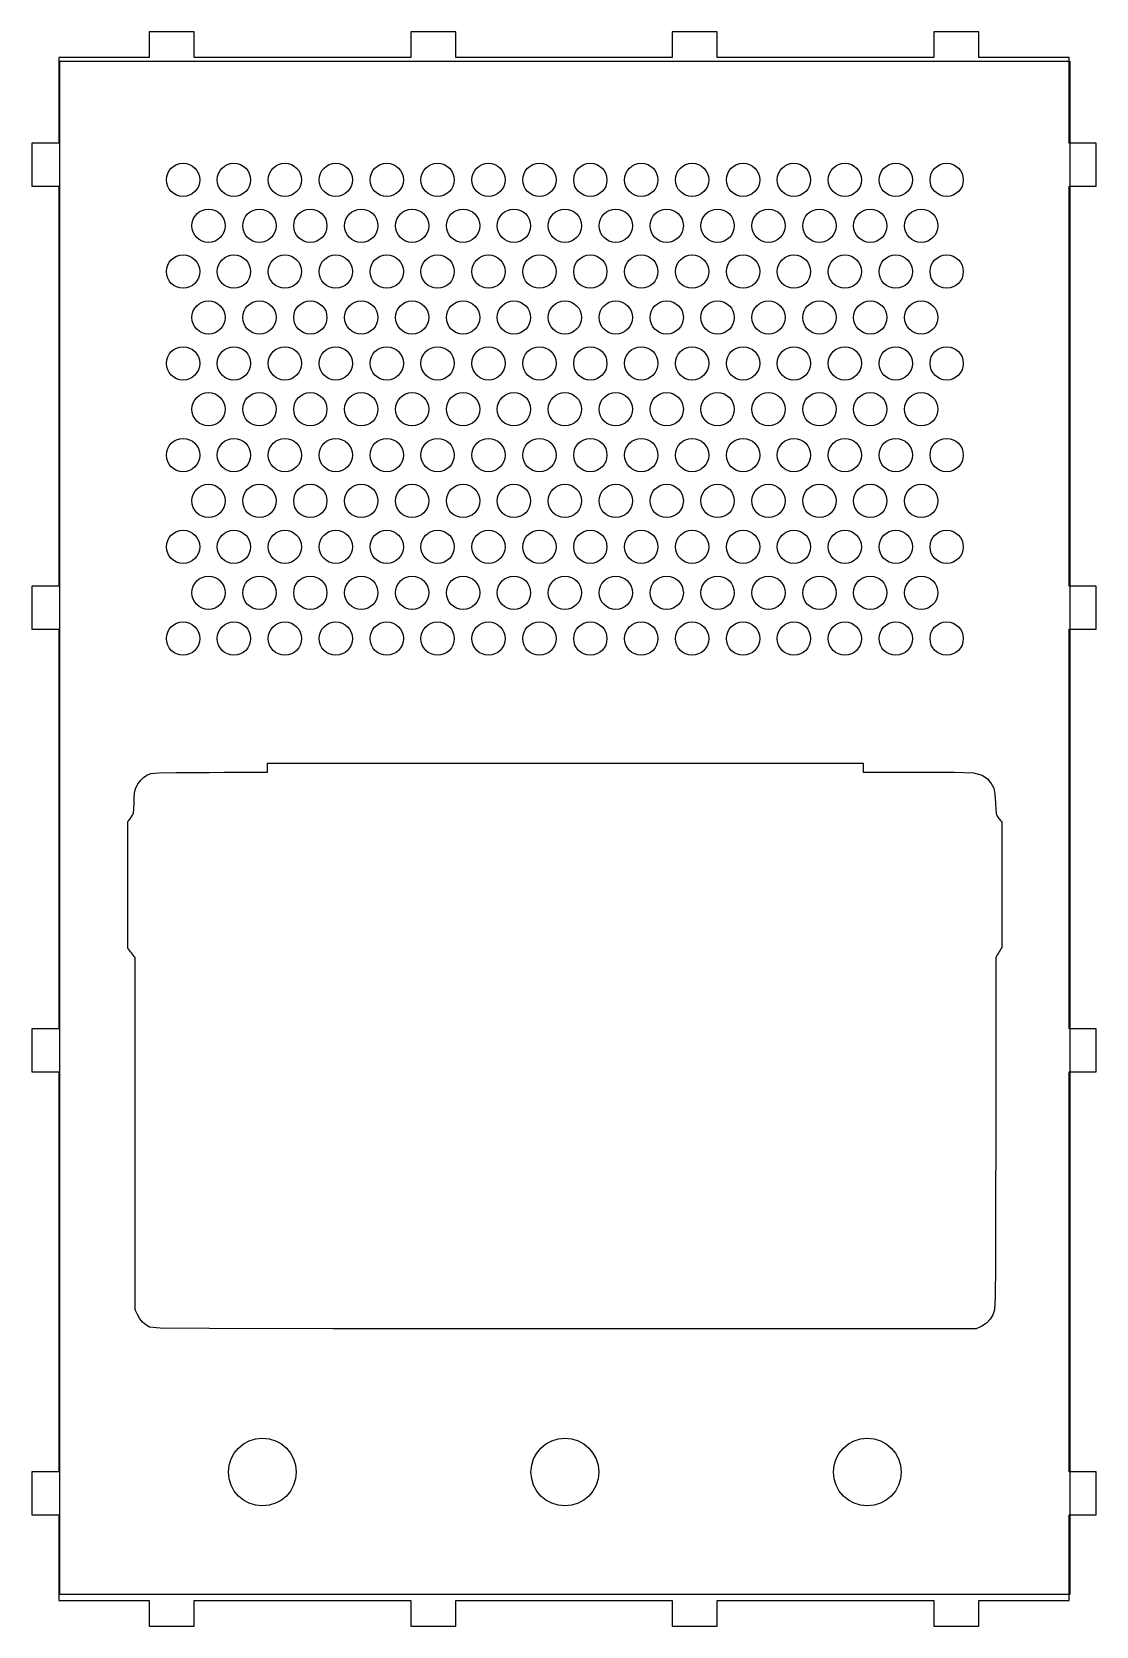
# Model space of a CAD drawing. Extents: x -3 to 115, y -3 to 173.
import ezdxf

# ---------------------------------------------------------------- set-up
doc = ezdxf.new("R2010")
doc.units = 0
doc.layers.get('0').update_dxf_attribs({"linetype": 'CONTINUOUS'})
doc.layers.add('Layer_1', color=7, linetype='CONTINUOUS')

msp = doc.modelspace()

# ---------------------------------------------------------------- linework, layer by layer
at = {"color": 6}
for points in [[(13.441928, 155.186398), (13.095249, 155.294374), (12.78168, 155.464466), (12.508293, 155.689981), (12.282924, 155.963271), (12.112594, 156.276699), (12.004806, 156.623567), (11.967491, 156.995282), (12.004806, 157.367477), (12.112594, 157.714345), (12.282924, 158.027769), (12.508293, 158.301062), (12.78168, 158.526574), (13.095249, 158.697141), (13.441928, 158.804165), (13.813786, 158.841913), (14.186121, 158.804165), (14.532801, 158.697141), (14.846321, 158.526574), (15.119756, 158.301062), (15.345126, 158.027769), (15.515407, 157.714345), (15.622717, 157.367477), (15.66051, 156.995282), (15.622717, 156.623567), (15.515407, 156.276699), (15.345126, 155.963271), (15.119756, 155.689981), (14.846321, 155.464466), (14.532801, 155.294374), (14.186121, 155.186398), (13.813786, 155.149131), (13.441928, 155.186398), (13.441928, 155.186398), (13.441928, 155.186398)], [(19.086727, 155.186398), (18.740048, 155.294374), (18.426479, 155.464466), (18.153092, 155.689981), (17.927723, 155.963271), (17.757393, 156.276699), (17.649606, 156.623567), (17.612291, 156.995282), (17.649606, 157.367477), (17.757393, 157.714345), (17.927723, 158.027769), (18.153092, 158.301062), (18.426479, 158.526574), (18.740048, 158.697141), (19.086727, 158.804165), (19.458585, 158.841913), (19.830921, 158.804165), (20.1776, 158.697141), (20.49112, 158.526574), (20.764555, 158.301062), (20.989926, 158.027769), (21.160207, 157.714345), (21.267516, 157.367477), (21.30531, 156.995282), (21.267516, 156.623567), (21.160207, 156.276699), (20.989926, 155.963271), (20.764555, 155.689981), (20.49112, 155.464466), (20.1776, 155.294374), (19.830921, 155.186398), (19.458585, 155.149131), (19.086727, 155.186398), (19.086727, 155.186398), (19.086727, 155.186398)], [(24.731527, 155.186398), (24.384848, 155.294374), (24.071279, 155.464466), (23.797892, 155.689981), (23.572523, 155.963271), (23.402193, 156.276699), (23.294405, 156.623567), (23.25709, 156.995282), (23.294405, 157.367477), (23.402193, 157.714345), (23.572523, 158.027769), (23.797892, 158.301062), (24.071279, 158.526574), (24.384848, 158.697141), (24.731527, 158.804165), (25.103384, 158.841913), (25.47572, 158.804165), (25.822399, 158.697141), (26.13592, 158.526574), (26.409355, 158.301062), (26.634725, 158.027769), (26.805006, 157.714345), (26.912316, 157.367477), (26.950109, 156.995282), (26.912316, 156.623567), (26.805006, 156.276699), (26.634725, 155.963271), (26.409355, 155.689981), (26.13592, 155.464466), (25.822399, 155.294374), (25.47572, 155.186398), (25.103384, 155.149131), (24.731527, 155.186398), (24.731527, 155.186398), (24.731527, 155.186398)], [(30.376326, 155.186398), (30.029647, 155.294374), (29.716078, 155.464466), (29.442691, 155.689981), (29.217322, 155.963271), (29.046992, 156.276699), (28.939205, 156.623567), (28.90189, 156.995282), (28.939205, 157.367477), (29.046992, 157.714345), (29.217322, 158.027769), (29.442691, 158.301062), (29.716078, 158.526574), (30.029647, 158.697141), (30.376326, 158.804165), (30.748184, 158.841913), (31.12052, 158.804165), (31.467199, 158.697141), (31.780719, 158.526574), (32.054154, 158.301062), (32.279525, 158.027769), (32.449806, 157.714345), (32.557115, 157.367477), (32.594909, 156.995282), (32.557115, 156.623567), (32.449806, 156.276699), (32.279525, 155.963271), (32.054154, 155.689981), (31.780719, 155.464466), (31.467199, 155.294374), (31.12052, 155.186398), (30.748184, 155.149131), (30.376326, 155.186398), (30.376326, 155.186398), (30.376326, 155.186398)], [(36.021126, 155.186398), (35.674447, 155.294374), (35.360878, 155.464466), (35.087491, 155.689981), (34.862121, 155.963271), (34.691792, 156.276699), (34.584004, 156.623567), (34.546689, 156.995282), (34.584004, 157.367477), (34.691792, 157.714345), (34.862121, 158.027769), (35.087491, 158.301062), (35.360878, 158.526574), (35.674447, 158.697141), (36.021126, 158.804165), (36.392983, 158.841913), (36.765319, 158.804165), (37.111998, 158.697141), (37.425519, 158.526574), (37.698954, 158.301062), (37.924324, 158.027769), (38.094605, 157.714345), (38.201915, 157.367477), (38.239708, 156.995282), (38.201915, 156.623567), (38.094605, 156.276699), (37.924324, 155.963271), (37.698954, 155.689981), (37.425519, 155.464466), (37.111998, 155.294374), (36.765319, 155.186398), (36.392983, 155.149131), (36.021126, 155.186398), (36.021126, 155.186398), (36.021126, 155.186398)], [(41.665925, 155.186398), (41.319246, 155.294374), (41.005677, 155.464466), (40.73229, 155.689981), (40.506921, 155.963271), (40.336591, 156.276699), (40.228804, 156.623567), (40.191489, 156.995282), (40.228804, 157.367477), (40.336591, 157.714345), (40.506921, 158.027769), (40.73229, 158.301062), (41.005677, 158.526574), (41.319246, 158.697141), (41.665925, 158.804165), (42.037783, 158.841913), (42.410119, 158.804165), (42.756798, 158.697141), (43.070318, 158.526574), (43.343753, 158.301062), (43.569124, 158.027769), (43.739405, 157.714345), (43.846714, 157.367477), (43.884508, 156.995282), (43.846714, 156.623567), (43.739405, 156.276699), (43.569124, 155.963271), (43.343753, 155.689981), (43.070318, 155.464466), (42.756798, 155.294374), (42.410119, 155.186398), (42.037783, 155.149131), (41.665925, 155.186398), (41.665925, 155.186398), (41.665925, 155.186398)], [(47.310725, 155.186398), (46.964046, 155.294374), (46.650477, 155.464466), (46.37709, 155.689981), (46.151721, 155.963271), (45.981391, 156.276699), (45.873604, 156.623567), (45.836289, 156.995282), (45.873604, 157.367477), (45.981391, 157.714345), (46.151721, 158.027769), (46.37709, 158.301062), (46.650477, 158.526574), (46.964046, 158.697141), (47.310725, 158.804165), (47.682583, 158.841913), (48.054919, 158.804165), (48.401598, 158.697141), (48.715118, 158.526574), (48.988553, 158.301062), (49.213924, 158.027769), (49.384205, 157.714345), (49.491514, 157.367477), (49.529308, 156.995282), (49.491514, 156.623567), (49.384205, 156.276699), (49.213924, 155.963271), (48.988553, 155.689981), (48.715118, 155.464466), (48.401598, 155.294374), (48.054919, 155.186398), (47.682583, 155.149131), (47.310725, 155.186398), (47.310725, 155.186398), (47.310725, 155.186398)], [(52.955525, 155.186398), (52.608846, 155.294374), (52.295277, 155.464466), (52.02189, 155.689981), (51.796521, 155.963271), (51.626191, 156.276699), (51.518404, 156.623567), (51.481089, 156.995282), (51.518404, 157.367477), (51.626191, 157.714345), (51.796521, 158.027769), (52.02189, 158.301062), (52.295277, 158.526574), (52.608846, 158.697141), (52.955525, 158.804165), (53.327383, 158.841913), (53.699719, 158.804165), (54.046398, 158.697141), (54.359918, 158.526574), (54.633353, 158.301062), (54.858724, 158.027769), (55.029005, 157.714345), (55.136314, 157.367477), (55.174108, 156.995282), (55.136314, 156.623567), (55.029005, 156.276699), (54.858724, 155.963271), (54.633353, 155.689981), (54.359918, 155.464466), (54.046398, 155.294374), (53.699719, 155.186398), (53.327383, 155.149131), (52.955525, 155.186398), (52.955525, 155.186398), (52.955525, 155.186398)], [(58.600323, 155.186398), (58.253644, 155.294374), (57.940075, 155.464466), (57.666688, 155.689981), (57.441318, 155.963271), (57.270988, 156.276699), (57.163201, 156.623567), (57.125886, 156.995282), (57.163201, 157.367477), (57.270988, 157.714345), (57.441318, 158.027769), (57.666688, 158.301062), (57.940075, 158.526574), (58.253644, 158.697141), (58.600323, 158.804165), (58.97218, 158.841913), (59.344516, 158.804165), (59.691195, 158.697141), (60.004716, 158.526574), (60.27815, 158.301062), (60.503521, 158.027769), (60.673802, 157.714345), (60.781111, 157.367477), (60.818905, 156.995282), (60.781111, 156.623567), (60.673802, 156.276699), (60.503521, 155.963271), (60.27815, 155.689981), (60.004716, 155.464466), (59.691195, 155.294374), (59.344516, 155.186398), (58.97218, 155.149131), (58.600323, 155.186398), (58.600323, 155.186398), (58.600323, 155.186398)], [(64.245123, 155.186398), (63.898444, 155.294374), (63.584875, 155.464466), (63.311488, 155.689981), (63.086118, 155.963271), (62.915788, 156.276699), (62.808001, 156.623567), (62.770686, 156.995282), (62.808001, 157.367477), (62.915788, 157.714345), (63.086118, 158.027769), (63.311488, 158.301062), (63.584875, 158.526574), (63.898444, 158.697141), (64.245123, 158.804165), (64.61698, 158.841913), (64.989316, 158.804165), (65.335995, 158.697141), (65.649516, 158.526574), (65.92295, 158.301062), (66.148321, 158.027769), (66.318602, 157.714345), (66.425912, 157.367477), (66.463705, 156.995282), (66.425912, 156.623567), (66.318602, 156.276699), (66.148321, 155.963271), (65.92295, 155.689981), (65.649516, 155.464466), (65.335995, 155.294374), (64.989316, 155.186398), (64.61698, 155.149131), (64.245123, 155.186398), (64.245123, 155.186398), (64.245123, 155.186398)], [(69.889923, 155.186398), (69.543244, 155.294374), (69.229675, 155.464466), (68.956288, 155.689981), (68.730918, 155.963271), (68.560589, 156.276699), (68.452801, 156.623567), (68.415486, 156.995282), (68.452801, 157.367477), (68.560589, 157.714345), (68.730918, 158.027769), (68.956288, 158.301062), (69.229675, 158.526574), (69.543244, 158.697141), (69.889923, 158.804165), (70.26178, 158.841913), (70.634116, 158.804165), (70.980795, 158.697141), (71.294316, 158.526574), (71.56775, 158.301062), (71.793121, 158.027769), (71.963402, 157.714345), (72.070712, 157.367477), (72.108505, 156.995282), (72.070712, 156.623567), (71.963402, 156.276699), (71.793121, 155.963271), (71.56775, 155.689981), (71.294316, 155.464466), (70.980795, 155.294374), (70.634116, 155.186398), (70.26178, 155.149131), (69.889923, 155.186398), (69.889923, 155.186398), (69.889923, 155.186398)], [(75.534723, 155.186398), (75.188044, 155.294374), (74.874475, 155.464466), (74.601088, 155.689981), (74.375718, 155.963271), (74.205389, 156.276699), (74.097601, 156.623567), (74.060286, 156.995282), (74.097601, 157.367477), (74.205389, 157.714345), (74.375718, 158.027769), (74.601088, 158.301062), (74.874475, 158.526574), (75.188044, 158.697141), (75.534723, 158.804165), (75.90658, 158.841913), (76.278916, 158.804165), (76.625595, 158.697141), (76.939116, 158.526574), (77.21255, 158.301062), (77.437921, 158.027769), (77.608202, 157.714345), (77.715512, 157.367477), (77.753305, 156.995282), (77.715512, 156.623567), (77.608202, 156.276699), (77.437921, 155.963271), (77.21255, 155.689981), (76.939116, 155.464466), (76.625595, 155.294374), (76.278916, 155.186398), (75.90658, 155.149131), (75.534723, 155.186398), (75.534723, 155.186398), (75.534723, 155.186398)], [(81.179523, 155.186398), (80.832844, 155.294374), (80.519275, 155.464466), (80.245888, 155.689981), (80.020518, 155.963271), (79.850189, 156.276699), (79.742401, 156.623567), (79.705086, 156.995282), (79.742401, 157.367477), (79.850189, 157.714345), (80.020518, 158.027769), (80.245888, 158.301062), (80.519275, 158.526574), (80.832844, 158.697141), (81.179523, 158.804165), (81.55138, 158.841913), (81.923716, 158.804165), (82.270395, 158.697141), (82.583916, 158.526574), (82.85735, 158.301062), (83.082721, 158.027769), (83.253002, 157.714345), (83.360312, 157.367477), (83.398105, 156.995282), (83.360312, 156.623567), (83.253002, 156.276699), (83.082721, 155.963271), (82.85735, 155.689981), (82.583916, 155.464466), (82.270395, 155.294374), (81.923716, 155.186398), (81.55138, 155.149131), (81.179523, 155.186398), (81.179523, 155.186398), (81.179523, 155.186398)], [(86.82432, 155.186398), (86.477641, 155.294374), (86.164072, 155.464466), (85.890685, 155.689981), (85.665316, 155.963271), (85.494986, 156.276699), (85.387198, 156.623567), (85.349883, 156.995282), (85.387198, 157.367477), (85.494986, 157.714345), (85.665316, 158.027769), (85.890685, 158.301062), (86.164072, 158.526574), (86.477641, 158.697141), (86.82432, 158.804165), (87.196178, 158.841913), (87.568513, 158.804165), (87.915193, 158.697141), (88.228713, 158.526574), (88.502148, 158.301062), (88.727519, 158.027769), (88.8978, 157.714345), (89.005109, 157.367477), (89.042902, 156.995282), (89.005109, 156.623567), (88.8978, 156.276699), (88.727519, 155.963271), (88.502148, 155.689981), (88.228713, 155.464466), (87.915193, 155.294374), (87.568513, 155.186398), (87.196178, 155.149131), (86.82432, 155.186398), (86.82432, 155.186398), (86.82432, 155.186398)], [(92.46912, 155.186398), (92.122441, 155.294374), (91.808872, 155.464466), (91.535485, 155.689981), (91.310116, 155.963271), (91.139786, 156.276699), (91.031998, 156.623567), (90.994683, 156.995282), (91.031998, 157.367477), (91.139786, 157.714345), (91.310116, 158.027769), (91.535485, 158.301062), (91.808872, 158.526574), (92.122441, 158.697141), (92.46912, 158.804165), (92.840978, 158.841913), (93.213313, 158.804165), (93.559993, 158.697141), (93.873513, 158.526574), (94.146948, 158.301062), (94.372319, 158.027769), (94.5426, 157.714345), (94.649909, 157.367477), (94.687702, 156.995282), (94.649909, 156.623567), (94.5426, 156.276699), (94.372319, 155.963271), (94.146948, 155.689981), (93.873513, 155.464466), (93.559993, 155.294374), (93.213313, 155.186398), (92.840978, 155.149131), (92.46912, 155.186398), (92.46912, 155.186398), (92.46912, 155.186398)], [(98.11392, 155.186398), (97.767241, 155.294374), (97.453672, 155.464466), (97.180285, 155.689981), (96.954916, 155.963271), (96.784586, 156.276699), (96.676798, 156.623567), (96.639483, 156.995282), (96.676798, 157.367477), (96.784586, 157.714345), (96.954916, 158.027769), (97.180285, 158.301062), (97.453672, 158.526574), (97.767241, 158.697141), (98.11392, 158.804165), (98.485778, 158.841913), (98.858113, 158.804165), (99.204793, 158.697141), (99.518313, 158.526574), (99.791748, 158.301062), (100.017119, 158.027769), (100.1874, 157.714345), (100.294709, 157.367477), (100.332502, 156.995282), (100.294709, 156.623567), (100.1874, 156.276699), (100.017119, 155.963271), (99.791748, 155.689981), (99.518313, 155.464466), (99.204793, 155.294374), (98.858113, 155.186398), (98.485778, 155.149131), (98.11392, 155.186398), (98.11392, 155.186398), (98.11392, 155.186398)], [(16.264328, 150.099885), (15.917649, 150.20786), (15.60408, 150.377953), (15.330693, 150.603468), (15.105324, 150.876758), (14.934994, 151.190186), (14.827206, 151.537054), (14.789891, 151.908769), (14.827206, 152.280963), (14.934994, 152.627831), (15.105324, 152.941256), (15.330693, 153.214549), (15.60408, 153.440061), (15.917649, 153.610628), (16.264328, 153.717652), (16.636186, 153.755399), (17.008521, 153.717652), (17.355201, 153.610628), (17.668721, 153.440061), (17.942156, 153.214549), (18.167526, 152.941256), (18.337807, 152.627831), (18.445117, 152.280963), (18.48291, 151.908769), (18.445117, 151.537054), (18.337807, 151.190186), (18.167526, 150.876758), (17.942156, 150.603468), (17.668721, 150.377953), (17.355201, 150.20786), (17.008521, 150.099885), (16.636186, 150.062618), (16.264328, 150.099885), (16.264328, 150.099885), (16.264328, 150.099885)], [(21.909127, 150.099885), (21.562448, 150.20786), (21.248879, 150.377953), (20.975492, 150.603468), (20.750123, 150.876758), (20.579793, 151.190186), (20.472006, 151.537054), (20.434691, 151.908769), (20.472006, 152.280963), (20.579793, 152.627831), (20.750123, 152.941256), (20.975492, 153.214549), (21.248879, 153.440061), (21.562448, 153.610628), (21.909127, 153.717652), (22.280985, 153.755399), (22.653321, 153.717652), (23, 153.610628), (23.31352, 153.440061), (23.586955, 153.214549), (23.812326, 152.941256), (23.982607, 152.627831), (24.089916, 152.280963), (24.12771, 151.908769), (24.089916, 151.537054), (23.982607, 151.190186), (23.812326, 150.876758), (23.586955, 150.603468), (23.31352, 150.377953), (23, 150.20786), (22.653321, 150.099885), (22.280985, 150.062618), (21.909127, 150.099885), (21.909127, 150.099885), (21.909127, 150.099885)], [(27.553927, 150.099885), (27.207248, 150.20786), (26.893679, 150.377953), (26.620292, 150.603468), (26.394923, 150.876758), (26.224593, 151.190186), (26.116805, 151.537054), (26.07949, 151.908769), (26.116805, 152.280963), (26.224593, 152.627831), (26.394923, 152.941256), (26.620292, 153.214549), (26.893679, 153.440061), (27.207248, 153.610628), (27.553927, 153.717652), (27.925784, 153.755399), (28.29812, 153.717652), (28.6448, 153.610628), (28.95832, 153.440061), (29.231755, 153.214549), (29.457125, 152.941256), (29.627406, 152.627831), (29.734716, 152.280963), (29.772509, 151.908769), (29.734716, 151.537054), (29.627406, 151.190186), (29.457125, 150.876758), (29.231755, 150.603468), (28.95832, 150.377953), (28.6448, 150.20786), (28.29812, 150.099885), (27.925784, 150.062618), (27.553927, 150.099885), (27.553927, 150.099885), (27.553927, 150.099885)], [(33.198726, 150.099885), (32.852047, 150.20786), (32.538478, 150.377953), (32.265091, 150.603468), (32.039722, 150.876758), (31.869392, 151.190186), (31.761605, 151.537054), (31.72429, 151.908769), (31.761605, 152.280963), (31.869392, 152.627831), (32.039722, 152.941256), (32.265091, 153.214549), (32.538478, 153.440061), (32.852047, 153.610628), (33.198726, 153.717652), (33.570584, 153.755399), (33.94292, 153.717652), (34.289599, 153.610628), (34.603119, 153.440061), (34.876554, 153.214549), (35.101925, 152.941256), (35.272206, 152.627831), (35.379515, 152.280963), (35.417309, 151.908769), (35.379515, 151.537054), (35.272206, 151.190186), (35.101925, 150.876758), (34.876554, 150.603468), (34.603119, 150.377953), (34.289599, 150.20786), (33.94292, 150.099885), (33.570584, 150.062618), (33.198726, 150.099885), (33.198726, 150.099885), (33.198726, 150.099885)], [(38.843526, 150.099885), (38.496847, 150.20786), (38.183278, 150.377953), (37.909891, 150.603468), (37.684522, 150.876758), (37.514192, 151.190186), (37.406404, 151.537054), (37.369089, 151.908769), (37.406404, 152.280963), (37.514192, 152.627831), (37.684522, 152.941256), (37.909891, 153.214549), (38.183278, 153.440061), (38.496847, 153.610628), (38.843526, 153.717652), (39.215383, 153.755399), (39.587719, 153.717652), (39.934398, 153.610628), (40.247919, 153.440061), (40.521354, 153.214549), (40.746724, 152.941256), (40.917005, 152.627831), (41.024315, 152.280963), (41.062108, 151.908769), (41.024315, 151.537054), (40.917005, 151.190186), (40.746724, 150.876758), (40.521354, 150.603468), (40.247919, 150.377953), (39.934398, 150.20786), (39.587719, 150.099885), (39.215383, 150.062618), (38.843526, 150.099885), (38.843526, 150.099885), (38.843526, 150.099885)], [(44.488325, 150.099885), (44.141646, 150.20786), (43.828077, 150.377953), (43.55469, 150.603468), (43.329321, 150.876758), (43.158991, 151.190186), (43.051204, 151.537054), (43.013889, 151.908769), (43.051204, 152.280963), (43.158991, 152.627831), (43.329321, 152.941256), (43.55469, 153.214549), (43.828077, 153.440061), (44.141646, 153.610628), (44.488325, 153.717652), (44.860183, 153.755399), (45.232519, 153.717652), (45.579198, 153.610628), (45.892718, 153.440061), (46.166153, 153.214549), (46.391524, 152.941256), (46.561805, 152.627831), (46.669114, 152.280963), (46.706908, 151.908769), (46.669114, 151.537054), (46.561805, 151.190186), (46.391524, 150.876758), (46.166153, 150.603468), (45.892718, 150.377953), (45.579198, 150.20786), (45.232519, 150.099885), (44.860183, 150.062618), (44.488325, 150.099885), (44.488325, 150.099885), (44.488325, 150.099885)], [(50.133125, 150.099885), (49.786446, 150.20786), (49.472877, 150.377953), (49.19949, 150.603468), (48.974121, 150.876758), (48.803791, 151.190186), (48.696004, 151.537054), (48.658689, 151.908769), (48.696004, 152.280963), (48.803791, 152.627831), (48.974121, 152.941256), (49.19949, 153.214549), (49.472877, 153.440061), (49.786446, 153.610628), (50.133125, 153.717652), (50.504983, 153.755399), (50.877319, 153.717652), (51.223998, 153.610628), (51.537518, 153.440061), (51.810953, 153.214549), (52.036324, 152.941256), (52.206605, 152.627831), (52.313914, 152.280963), (52.351708, 151.908769), (52.313914, 151.537054), (52.206605, 151.190186), (52.036324, 150.876758), (51.810953, 150.603468), (51.537518, 150.377953), (51.223998, 150.20786), (50.877319, 150.099885), (50.504983, 150.062618), (50.133125, 150.099885), (50.133125, 150.099885), (50.133125, 150.099885)], [(55.777925, 150.099885), (55.431246, 150.20786), (55.117677, 150.377953), (54.84429, 150.603468), (54.618921, 150.876758), (54.448591, 151.190186), (54.340804, 151.537054), (54.303489, 151.908769), (54.340804, 152.280963), (54.448591, 152.627831), (54.618921, 152.941256), (54.84429, 153.214549), (55.117677, 153.440061), (55.431246, 153.610628), (55.777925, 153.717652), (56.149783, 153.755399), (56.522119, 153.717652), (56.868798, 153.610628), (57.182318, 153.440061), (57.455753, 153.214549), (57.681124, 152.941256), (57.851405, 152.627831), (57.958714, 152.280963), (57.996508, 151.908769), (57.958714, 151.537054), (57.851405, 151.190186), (57.681124, 150.876758), (57.455753, 150.603468), (57.182318, 150.377953), (56.868798, 150.20786), (56.522119, 150.099885), (56.149783, 150.062618), (55.777925, 150.099885), (55.777925, 150.099885), (55.777925, 150.099885)], [(61.422723, 150.099885), (61.076044, 150.20786), (60.762475, 150.377953), (60.489088, 150.603468), (60.263718, 150.876758), (60.093388, 151.190186), (59.985601, 151.537054), (59.948286, 151.908769), (59.985601, 152.280963), (60.093388, 152.627831), (60.263718, 152.941256), (60.489088, 153.214549), (60.762475, 153.440061), (61.076044, 153.610628), (61.422723, 153.717652), (61.79458, 153.755399), (62.166916, 153.717652), (62.513595, 153.610628), (62.827116, 153.440061), (63.10055, 153.214549), (63.325921, 152.941256), (63.496202, 152.627831), (63.603512, 152.280963), (63.641305, 151.908769), (63.603512, 151.537054), (63.496202, 151.190186), (63.325921, 150.876758), (63.10055, 150.603468), (62.827116, 150.377953), (62.513595, 150.20786), (62.166916, 150.099885), (61.79458, 150.062618), (61.422723, 150.099885), (61.422723, 150.099885), (61.422723, 150.099885)], [(67.067523, 150.099885), (66.720844, 150.20786), (66.407275, 150.377953), (66.133888, 150.603468), (65.908518, 150.876758), (65.738188, 151.190186), (65.630401, 151.537054), (65.593086, 151.908769), (65.630401, 152.280963), (65.738188, 152.627831), (65.908518, 152.941256), (66.133888, 153.214549), (66.407275, 153.440061), (66.720844, 153.610628), (67.067523, 153.717652), (67.43938, 153.755399), (67.811716, 153.717652), (68.158395, 153.610628), (68.471916, 153.440061), (68.74535, 153.214549), (68.970721, 152.941256), (69.141002, 152.627831), (69.248312, 152.280963), (69.286105, 151.908769), (69.248312, 151.537054), (69.141002, 151.190186), (68.970721, 150.876758), (68.74535, 150.603468), (68.471916, 150.377953), (68.158395, 150.20786), (67.811716, 150.099885), (67.43938, 150.062618), (67.067523, 150.099885), (67.067523, 150.099885), (67.067523, 150.099885)], [(72.712323, 150.099885), (72.365644, 150.20786), (72.052075, 150.377953), (71.778688, 150.603468), (71.553318, 150.876758), (71.382989, 151.190186), (71.275201, 151.537054), (71.237886, 151.908769), (71.275201, 152.280963), (71.382989, 152.627831), (71.553318, 152.941256), (71.778688, 153.214549), (72.052075, 153.440061), (72.365644, 153.610628), (72.712323, 153.717652), (73.08418, 153.755399), (73.456516, 153.717652), (73.803195, 153.610628), (74.116716, 153.440061), (74.39015, 153.214549), (74.615521, 152.941256), (74.785802, 152.627831), (74.893112, 152.280963), (74.930905, 151.908769), (74.893112, 151.537054), (74.785802, 151.190186), (74.615521, 150.876758), (74.39015, 150.603468), (74.116716, 150.377953), (73.803195, 150.20786), (73.456516, 150.099885), (73.08418, 150.062618), (72.712323, 150.099885), (72.712323, 150.099885), (72.712323, 150.099885)], [(78.357123, 150.099885), (78.010444, 150.20786), (77.696875, 150.377953), (77.423488, 150.603468), (77.198118, 150.876758), (77.027789, 151.190186), (76.920001, 151.537054), (76.882686, 151.908769), (76.920001, 152.280963), (77.027789, 152.627831), (77.198118, 152.941256), (77.423488, 153.214549), (77.696875, 153.440061), (78.010444, 153.610628), (78.357123, 153.717652), (78.72898, 153.755399), (79.101316, 153.717652), (79.447995, 153.610628), (79.761516, 153.440061), (80.03495, 153.214549), (80.260321, 152.941256), (80.430602, 152.627831), (80.537912, 152.280963), (80.575705, 151.908769), (80.537912, 151.537054), (80.430602, 151.190186), (80.260321, 150.876758), (80.03495, 150.603468), (79.761516, 150.377953), (79.447995, 150.20786), (79.101316, 150.099885), (78.72898, 150.062618), (78.357123, 150.099885), (78.357123, 150.099885), (78.357123, 150.099885)], [(84.001923, 150.099885), (83.655244, 150.20786), (83.341675, 150.377953), (83.068288, 150.603468), (82.842918, 150.876758), (82.672589, 151.190186), (82.564801, 151.537054), (82.527486, 151.908769), (82.564801, 152.280963), (82.672589, 152.627831), (82.842918, 152.941256), (83.068288, 153.214549), (83.341675, 153.440061), (83.655244, 153.610628), (84.001923, 153.717652), (84.37378, 153.755399), (84.746116, 153.717652), (85.092795, 153.610628), (85.406316, 153.440061), (85.67975, 153.214549), (85.905121, 152.941256), (86.075402, 152.627831), (86.182712, 152.280963), (86.220505, 151.908769), (86.182712, 151.537054), (86.075402, 151.190186), (85.905121, 150.876758), (85.67975, 150.603468), (85.406316, 150.377953), (85.092795, 150.20786), (84.746116, 150.099885), (84.37378, 150.062618), (84.001923, 150.099885), (84.001923, 150.099885), (84.001923, 150.099885)], [(89.64672, 150.099885), (89.300041, 150.20786), (88.986472, 150.377953), (88.713085, 150.603468), (88.487716, 150.876758), (88.317386, 151.190186), (88.209598, 151.537054), (88.172283, 151.908769), (88.209598, 152.280963), (88.317386, 152.627831), (88.487716, 152.941256), (88.713085, 153.214549), (88.986472, 153.440061), (89.300041, 153.610628), (89.64672, 153.717652), (90.018578, 153.755399), (90.390913, 153.717652), (90.737593, 153.610628), (91.051113, 153.440061), (91.324548, 153.214549), (91.549919, 152.941256), (91.7202, 152.627831), (91.827509, 152.280963), (91.865302, 151.908769), (91.827509, 151.537054), (91.7202, 151.190186), (91.549919, 150.876758), (91.324548, 150.603468), (91.051113, 150.377953), (90.737593, 150.20786), (90.390913, 150.099885), (90.018578, 150.062618), (89.64672, 150.099885), (89.64672, 150.099885), (89.64672, 150.099885)], [(95.29152, 150.099885), (94.944841, 150.20786), (94.631272, 150.377953), (94.357885, 150.603468), (94.132516, 150.876758), (93.962186, 151.190186), (93.854398, 151.537054), (93.817083, 151.908769), (93.854398, 152.280963), (93.962186, 152.627831), (94.132516, 152.941256), (94.357885, 153.214549), (94.631272, 153.440061), (94.944841, 153.610628), (95.29152, 153.717652), (95.663378, 153.755399), (96.035713, 153.717652), (96.382393, 153.610628), (96.695913, 153.440061), (96.969348, 153.214549), (97.194719, 152.941256), (97.365, 152.627831), (97.472309, 152.280963), (97.510102, 151.908769), (97.472309, 151.537054), (97.365, 151.190186), (97.194719, 150.876758), (96.969348, 150.603468), (96.695913, 150.377953), (96.382393, 150.20786), (96.035713, 150.099885), (95.663378, 150.062618), (95.29152, 150.099885), (95.29152, 150.099885), (95.29152, 150.099885)], [(13.441928, 145.013372), (13.095249, 145.121347), (12.78168, 145.29144), (12.508293, 145.516955), (12.282924, 145.790245), (12.112594, 146.103672), (12.004806, 146.450541), (11.967491, 146.822255), (12.004806, 147.19445), (12.112594, 147.541318), (12.282924, 147.854743), (12.508293, 148.128036), (12.78168, 148.353548), (13.095249, 148.524115), (13.441928, 148.631139), (13.813786, 148.668886), (14.186121, 148.631139), (14.532801, 148.524115), (14.846321, 148.353548), (15.119756, 148.128036), (15.345126, 147.854743), (15.515407, 147.541318), (15.622717, 147.19445), (15.66051, 146.822255), (15.622717, 146.450541), (15.515407, 146.103672), (15.345126, 145.790245), (15.119756, 145.516955), (14.846321, 145.29144), (14.532801, 145.121347), (14.186121, 145.013372), (13.813786, 144.976104), (13.441928, 145.013372), (13.441928, 145.013372), (13.441928, 145.013372)], [(19.086727, 145.013372), (18.740048, 145.121347), (18.426479, 145.29144), (18.153092, 145.516955), (17.927723, 145.790245), (17.757393, 146.103672), (17.649606, 146.450541), (17.612291, 146.822255), (17.649606, 147.19445), (17.757393, 147.541318), (17.927723, 147.854743), (18.153092, 148.128036), (18.426479, 148.353548), (18.740048, 148.524115), (19.086727, 148.631139), (19.458585, 148.668886), (19.830921, 148.631139), (20.1776, 148.524115), (20.49112, 148.353548), (20.764555, 148.128036), (20.989926, 147.854743), (21.160207, 147.541318), (21.267516, 147.19445), (21.30531, 146.822255), (21.267516, 146.450541), (21.160207, 146.103672), (20.989926, 145.790245), (20.764555, 145.516955), (20.49112, 145.29144), (20.1776, 145.121347), (19.830921, 145.013372), (19.458585, 144.976104), (19.086727, 145.013372), (19.086727, 145.013372), (19.086727, 145.013372)], [(24.731527, 145.013372), (24.384848, 145.121347), (24.071279, 145.29144), (23.797892, 145.516955), (23.572523, 145.790245), (23.402193, 146.103672), (23.294405, 146.450541), (23.25709, 146.822255), (23.294405, 147.19445), (23.402193, 147.541318), (23.572523, 147.854743), (23.797892, 148.128036), (24.071279, 148.353548), (24.384848, 148.524115), (24.731527, 148.631139), (25.103384, 148.668886), (25.47572, 148.631139), (25.822399, 148.524115), (26.13592, 148.353548), (26.409355, 148.128036), (26.634725, 147.854743), (26.805006, 147.541318), (26.912316, 147.19445), (26.950109, 146.822255), (26.912316, 146.450541), (26.805006, 146.103672), (26.634725, 145.790245), (26.409355, 145.516955), (26.13592, 145.29144), (25.822399, 145.121347), (25.47572, 145.013372), (25.103384, 144.976104), (24.731527, 145.013372), (24.731527, 145.013372), (24.731527, 145.013372)], [(30.376326, 145.013372), (30.029647, 145.121347), (29.716078, 145.29144), (29.442691, 145.516955), (29.217322, 145.790245), (29.046992, 146.103672), (28.939205, 146.450541), (28.90189, 146.822255), (28.939205, 147.19445), (29.046992, 147.541318), (29.217322, 147.854743), (29.442691, 148.128036), (29.716078, 148.353548), (30.029647, 148.524115), (30.376326, 148.631139), (30.748184, 148.668886), (31.12052, 148.631139), (31.467199, 148.524115), (31.780719, 148.353548), (32.054154, 148.128036), (32.279525, 147.854743), (32.449806, 147.541318), (32.557115, 147.19445), (32.594909, 146.822255), (32.557115, 146.450541), (32.449806, 146.103672), (32.279525, 145.790245), (32.054154, 145.516955), (31.780719, 145.29144), (31.467199, 145.121347), (31.12052, 145.013372), (30.748184, 144.976104), (30.376326, 145.013372), (30.376326, 145.013372), (30.376326, 145.013372)], [(36.021126, 145.013372), (35.674447, 145.121347), (35.360878, 145.29144), (35.087491, 145.516955), (34.862121, 145.790245), (34.691792, 146.103672), (34.584004, 146.450541), (34.546689, 146.822255), (34.584004, 147.19445), (34.691792, 147.541318), (34.862121, 147.854743), (35.087491, 148.128036), (35.360878, 148.353548), (35.674447, 148.524115), (36.021126, 148.631139), (36.392983, 148.668886), (36.765319, 148.631139), (37.111998, 148.524115), (37.425519, 148.353548), (37.698954, 148.128036), (37.924324, 147.854743), (38.094605, 147.541318), (38.201915, 147.19445), (38.239708, 146.822255), (38.201915, 146.450541), (38.094605, 146.103672), (37.924324, 145.790245), (37.698954, 145.516955), (37.425519, 145.29144), (37.111998, 145.121347), (36.765319, 145.013372), (36.392983, 144.976104), (36.021126, 145.013372), (36.021126, 145.013372), (36.021126, 145.013372)], [(41.665925, 145.013372), (41.319246, 145.121347), (41.005677, 145.29144), (40.73229, 145.516955), (40.506921, 145.790245), (40.336591, 146.103672), (40.228804, 146.450541), (40.191489, 146.822255), (40.228804, 147.19445), (40.336591, 147.541318), (40.506921, 147.854743), (40.73229, 148.128036), (41.005677, 148.353548), (41.319246, 148.524115), (41.665925, 148.631139), (42.037783, 148.668886), (42.410119, 148.631139), (42.756798, 148.524115), (43.070318, 148.353548), (43.343753, 148.128036), (43.569124, 147.854743), (43.739405, 147.541318), (43.846714, 147.19445), (43.884508, 146.822255), (43.846714, 146.450541), (43.739405, 146.103672), (43.569124, 145.790245), (43.343753, 145.516955), (43.070318, 145.29144), (42.756798, 145.121347), (42.410119, 145.013372), (42.037783, 144.976104), (41.665925, 145.013372), (41.665925, 145.013372), (41.665925, 145.013372)], [(47.310725, 145.013372), (46.964046, 145.121347), (46.650477, 145.29144), (46.37709, 145.516955), (46.151721, 145.790245), (45.981391, 146.103672), (45.873604, 146.450541), (45.836289, 146.822255), (45.873604, 147.19445), (45.981391, 147.541318), (46.151721, 147.854743), (46.37709, 148.128036), (46.650477, 148.353548), (46.964046, 148.524115), (47.310725, 148.631139), (47.682583, 148.668886), (48.054919, 148.631139), (48.401598, 148.524115), (48.715118, 148.353548), (48.988553, 148.128036), (49.213924, 147.854743), (49.384205, 147.541318), (49.491514, 147.19445), (49.529308, 146.822255), (49.491514, 146.450541), (49.384205, 146.103672), (49.213924, 145.790245), (48.988553, 145.516955), (48.715118, 145.29144), (48.401598, 145.121347), (48.054919, 145.013372), (47.682583, 144.976104), (47.310725, 145.013372), (47.310725, 145.013372), (47.310725, 145.013372)], [(52.955525, 145.013372), (52.608846, 145.121347), (52.295277, 145.29144), (52.02189, 145.516955), (51.796521, 145.790245), (51.626191, 146.103672), (51.518404, 146.450541), (51.481089, 146.822255), (51.518404, 147.19445), (51.626191, 147.541318), (51.796521, 147.854743), (52.02189, 148.128036), (52.295277, 148.353548), (52.608846, 148.524115), (52.955525, 148.631139), (53.327383, 148.668886), (53.699719, 148.631139), (54.046398, 148.524115), (54.359918, 148.353548), (54.633353, 148.128036), (54.858724, 147.854743), (55.029005, 147.541318), (55.136314, 147.19445), (55.174108, 146.822255), (55.136314, 146.450541), (55.029005, 146.103672), (54.858724, 145.790245), (54.633353, 145.516955), (54.359918, 145.29144), (54.046398, 145.121347), (53.699719, 145.013372), (53.327383, 144.976104), (52.955525, 145.013372), (52.955525, 145.013372), (52.955525, 145.013372)], [(58.600323, 145.013372), (58.253644, 145.121347), (57.940075, 145.29144), (57.666688, 145.516955), (57.441318, 145.790245), (57.270988, 146.103672), (57.163201, 146.450541), (57.125886, 146.822255), (57.163201, 147.19445), (57.270988, 147.541318), (57.441318, 147.854743), (57.666688, 148.128036), (57.940075, 148.353548), (58.253644, 148.524115), (58.600323, 148.631139), (58.97218, 148.668886), (59.344516, 148.631139), (59.691195, 148.524115), (60.004716, 148.353548), (60.27815, 148.128036), (60.503521, 147.854743), (60.673802, 147.541318), (60.781111, 147.19445), (60.818905, 146.822255), (60.781111, 146.450541), (60.673802, 146.103672), (60.503521, 145.790245), (60.27815, 145.516955), (60.004716, 145.29144), (59.691195, 145.121347), (59.344516, 145.013372), (58.97218, 144.976104), (58.600323, 145.013372), (58.600323, 145.013372), (58.600323, 145.013372)], [(64.245123, 145.013372), (63.898444, 145.121347), (63.584875, 145.29144), (63.311488, 145.516955), (63.086118, 145.790245), (62.915788, 146.103672), (62.808001, 146.450541), (62.770686, 146.822255), (62.808001, 147.19445), (62.915788, 147.541318), (63.086118, 147.854743), (63.311488, 148.128036), (63.584875, 148.353548), (63.898444, 148.524115), (64.245123, 148.631139), (64.61698, 148.668886), (64.989316, 148.631139), (65.335995, 148.524115), (65.649516, 148.353548), (65.92295, 148.128036), (66.148321, 147.854743), (66.318602, 147.541318), (66.425912, 147.19445), (66.463705, 146.822255), (66.425912, 146.450541), (66.318602, 146.103672), (66.148321, 145.790245), (65.92295, 145.516955), (65.649516, 145.29144), (65.335995, 145.121347), (64.989316, 145.013372), (64.61698, 144.976104), (64.245123, 145.013372), (64.245123, 145.013372), (64.245123, 145.013372)], [(69.889923, 145.013372), (69.543244, 145.121347), (69.229675, 145.29144), (68.956288, 145.516955), (68.730918, 145.790245), (68.560589, 146.103672), (68.452801, 146.450541), (68.415486, 146.822255), (68.452801, 147.19445), (68.560589, 147.541318), (68.730918, 147.854743), (68.956288, 148.128036), (69.229675, 148.353548), (69.543244, 148.524115), (69.889923, 148.631139), (70.26178, 148.668886), (70.634116, 148.631139), (70.980795, 148.524115), (71.294316, 148.353548), (71.56775, 148.128036), (71.793121, 147.854743), (71.963402, 147.541318), (72.070712, 147.19445), (72.108505, 146.822255), (72.070712, 146.450541), (71.963402, 146.103672), (71.793121, 145.790245), (71.56775, 145.516955), (71.294316, 145.29144), (70.980795, 145.121347), (70.634116, 145.013372), (70.26178, 144.976104), (69.889923, 145.013372), (69.889923, 145.013372), (69.889923, 145.013372)], [(75.534723, 145.013372), (75.188044, 145.121347), (74.874475, 145.29144), (74.601088, 145.516955), (74.375718, 145.790245), (74.205389, 146.103672), (74.097601, 146.450541), (74.060286, 146.822255), (74.097601, 147.19445), (74.205389, 147.541318), (74.375718, 147.854743), (74.601088, 148.128036), (74.874475, 148.353548), (75.188044, 148.524115), (75.534723, 148.631139), (75.90658, 148.668886), (76.278916, 148.631139), (76.625595, 148.524115), (76.939116, 148.353548), (77.21255, 148.128036), (77.437921, 147.854743), (77.608202, 147.541318), (77.715512, 147.19445), (77.753305, 146.822255), (77.715512, 146.450541), (77.608202, 146.103672), (77.437921, 145.790245), (77.21255, 145.516955), (76.939116, 145.29144), (76.625595, 145.121347), (76.278916, 145.013372), (75.90658, 144.976104), (75.534723, 145.013372), (75.534723, 145.013372), (75.534723, 145.013372)], [(81.179523, 145.013372), (80.832844, 145.121347), (80.519275, 145.29144), (80.245888, 145.516955), (80.020518, 145.790245), (79.850189, 146.103672), (79.742401, 146.450541), (79.705086, 146.822255), (79.742401, 147.19445), (79.850189, 147.541318), (80.020518, 147.854743), (80.245888, 148.128036), (80.519275, 148.353548), (80.832844, 148.524115), (81.179523, 148.631139), (81.55138, 148.668886), (81.923716, 148.631139), (82.270395, 148.524115), (82.583916, 148.353548), (82.85735, 148.128036), (83.082721, 147.854743), (83.253002, 147.541318), (83.360312, 147.19445), (83.398105, 146.822255), (83.360312, 146.450541), (83.253002, 146.103672), (83.082721, 145.790245), (82.85735, 145.516955), (82.583916, 145.29144), (82.270395, 145.121347), (81.923716, 145.013372), (81.55138, 144.976104), (81.179523, 145.013372), (81.179523, 145.013372), (81.179523, 145.013372)], [(86.82432, 145.013372), (86.477641, 145.121347), (86.164072, 145.29144), (85.890685, 145.516955), (85.665316, 145.790245), (85.494986, 146.103672), (85.387198, 146.450541), (85.349883, 146.822255), (85.387198, 147.19445), (85.494986, 147.541318), (85.665316, 147.854743), (85.890685, 148.128036), (86.164072, 148.353548), (86.477641, 148.524115), (86.82432, 148.631139), (87.196178, 148.668886), (87.568513, 148.631139), (87.915193, 148.524115), (88.228713, 148.353548), (88.502148, 148.128036), (88.727519, 147.854743), (88.8978, 147.541318), (89.005109, 147.19445), (89.042902, 146.822255), (89.005109, 146.450541), (88.8978, 146.103672), (88.727519, 145.790245), (88.502148, 145.516955), (88.228713, 145.29144), (87.915193, 145.121347), (87.568513, 145.013372), (87.196178, 144.976104), (86.82432, 145.013372), (86.82432, 145.013372), (86.82432, 145.013372)], [(92.46912, 145.013372), (92.122441, 145.121347), (91.808872, 145.29144), (91.535485, 145.516955), (91.310116, 145.790245), (91.139786, 146.103672), (91.031998, 146.450541), (90.994683, 146.822255), (91.031998, 147.19445), (91.139786, 147.541318), (91.310116, 147.854743), (91.535485, 148.128036), (91.808872, 148.353548), (92.122441, 148.524115), (92.46912, 148.631139), (92.840978, 148.668886), (93.213313, 148.631139), (93.559993, 148.524115), (93.873513, 148.353548), (94.146948, 148.128036), (94.372319, 147.854743), (94.5426, 147.541318), (94.649909, 147.19445), (94.687702, 146.822255), (94.649909, 146.450541), (94.5426, 146.103672), (94.372319, 145.790245), (94.146948, 145.516955), (93.873513, 145.29144), (93.559993, 145.121347), (93.213313, 145.013372), (92.840978, 144.976104), (92.46912, 145.013372), (92.46912, 145.013372), (92.46912, 145.013372)], [(98.11392, 145.013372), (97.767241, 145.121347), (97.453672, 145.29144), (97.180285, 145.516955), (96.954916, 145.790245), (96.784586, 146.103672), (96.676798, 146.450541), (96.639483, 146.822255), (96.676798, 147.19445), (96.784586, 147.541318), (96.954916, 147.854743), (97.180285, 148.128036), (97.453672, 148.353548), (97.767241, 148.524115), (98.11392, 148.631139), (98.485778, 148.668886), (98.858113, 148.631139), (99.204793, 148.524115), (99.518313, 148.353548), (99.791748, 148.128036), (100.017119, 147.854743), (100.1874, 147.541318), (100.294709, 147.19445), (100.332502, 146.822255), (100.294709, 146.450541), (100.1874, 146.103672), (100.017119, 145.790245), (99.791748, 145.516955), (99.518313, 145.29144), (99.204793, 145.121347), (98.858113, 145.013372), (98.485778, 144.976104), (98.11392, 145.013372), (98.11392, 145.013372), (98.11392, 145.013372)], [(16.264328, 139.926859), (15.917649, 140.034834), (15.60408, 140.204927), (15.330693, 140.430442), (15.105323, 140.703732), (14.934993, 141.017159), (14.827206, 141.364027), (14.789891, 141.735742), (14.827206, 142.107937), (14.934993, 142.454805), (15.105323, 142.76823), (15.330693, 143.041522), (15.60408, 143.267035), (15.917649, 143.437601), (16.264328, 143.544626), (16.636185, 143.582373), (17.008521, 143.544626), (17.3552, 143.437601), (17.668721, 143.267035), (17.942155, 143.041522), (18.167526, 142.76823), (18.337807, 142.454805), (18.445117, 142.107937), (18.48291, 141.735742), (18.445117, 141.364027), (18.337807, 141.017159), (18.167526, 140.703732), (17.942155, 140.430442), (17.668721, 140.204927), (17.3552, 140.034834), (17.008521, 139.926859), (16.636185, 139.889591), (16.264328, 139.926859), (16.264328, 139.926859), (16.264328, 139.926859)], [(21.909127, 139.926859), (21.562448, 140.034834), (21.248879, 140.204927), (20.975492, 140.430442), (20.750123, 140.703732), (20.579793, 141.017159), (20.472005, 141.364027), (20.43469, 141.735742), (20.472005, 142.107937), (20.579793, 142.454805), (20.750123, 142.76823), (20.975492, 143.041522), (21.248879, 143.267035), (21.562448, 143.437601), (21.909127, 143.544626), (22.280985, 143.582373), (22.653321, 143.544626), (23, 143.437601), (23.31352, 143.267035), (23.586955, 143.041522), (23.812326, 142.76823), (23.982607, 142.454805), (24.089916, 142.107937), (24.12771, 141.735742), (24.089916, 141.364027), (23.982607, 141.017159), (23.812326, 140.703732), (23.586955, 140.430442), (23.31352, 140.204927), (23, 140.034834), (22.653321, 139.926859), (22.280985, 139.889591), (21.909127, 139.926859), (21.909127, 139.926859), (21.909127, 139.926859)], [(27.553927, 139.926859), (27.207248, 140.034834), (26.893679, 140.204927), (26.620292, 140.430442), (26.394922, 140.703732), (26.224592, 141.017159), (26.116805, 141.364027), (26.07949, 141.735742), (26.116805, 142.107937), (26.224592, 142.454805), (26.394922, 142.76823), (26.620292, 143.041522), (26.893679, 143.267035), (27.207248, 143.437601), (27.553927, 143.544626), (27.925784, 143.582373), (28.29812, 143.544626), (28.644799, 143.437601), (28.95832, 143.267035), (29.231754, 143.041522), (29.457125, 142.76823), (29.627406, 142.454805), (29.734715, 142.107937), (29.772509, 141.735742), (29.734715, 141.364027), (29.627406, 141.017159), (29.457125, 140.703732), (29.231754, 140.430442), (28.95832, 140.204927), (28.644799, 140.034834), (28.29812, 139.926859), (27.925784, 139.889591), (27.553927, 139.926859), (27.553927, 139.926859), (27.553927, 139.926859)], [(33.198726, 139.926859), (32.852047, 140.034834), (32.538478, 140.204927), (32.265091, 140.430442), (32.039722, 140.703732), (31.869392, 141.017159), (31.761604, 141.364027), (31.724289, 141.735742), (31.761604, 142.107937), (31.869392, 142.454805), (32.039722, 142.76823), (32.265091, 143.041522), (32.538478, 143.267035), (32.852047, 143.437601), (33.198726, 143.544626), (33.570584, 143.582373), (33.942919, 143.544626), (34.289599, 143.437601), (34.603119, 143.267035), (34.876554, 143.041522), (35.101925, 142.76823), (35.272206, 142.454805), (35.379515, 142.107937), (35.417308, 141.735742), (35.379515, 141.364027), (35.272206, 141.017159), (35.101925, 140.703732), (34.876554, 140.430442), (34.603119, 140.204927), (34.289599, 140.034834), (33.942919, 139.926859), (33.570584, 139.889591), (33.198726, 139.926859), (33.198726, 139.926859), (33.198726, 139.926859)], [(38.843525, 139.926859), (38.496847, 140.034834), (38.183278, 140.204927), (37.909891, 140.430442), (37.684521, 140.703732), (37.514191, 141.017159), (37.406404, 141.364027), (37.369089, 141.735742), (37.406404, 142.107937), (37.514191, 142.454805), (37.684521, 142.76823), (37.909891, 143.041522), (38.183278, 143.267035), (38.496847, 143.437601), (38.843525, 143.544626), (39.215383, 143.582373), (39.587719, 143.544626), (39.934398, 143.437601), (40.247919, 143.267035), (40.521353, 143.041522), (40.746724, 142.76823), (40.917005, 142.454805), (41.024314, 142.107937), (41.062108, 141.735742), (41.024314, 141.364027), (40.917005, 141.017159), (40.746724, 140.703732), (40.521353, 140.430442), (40.247919, 140.204927), (39.934398, 140.034834), (39.587719, 139.926859), (39.215383, 139.889591), (38.843525, 139.926859), (38.843525, 139.926859), (38.843525, 139.926859)], [(44.488326, 139.926859), (44.141647, 140.034834), (43.828078, 140.204927), (43.554691, 140.430442), (43.329321, 140.703732), (43.158991, 141.017159), (43.051204, 141.364027), (43.013889, 141.735742), (43.051204, 142.107937), (43.158991, 142.454805), (43.329321, 142.76823), (43.554691, 143.041522), (43.828078, 143.267035), (44.141647, 143.437601), (44.488326, 143.544626), (44.860183, 143.582373), (45.232519, 143.544626), (45.579198, 143.437601), (45.892719, 143.267035), (46.166153, 143.041522), (46.391524, 142.76823), (46.561805, 142.454805), (46.669114, 142.107937), (46.706908, 141.735742), (46.669114, 141.364027), (46.561805, 141.017159), (46.391524, 140.703732), (46.166153, 140.430442), (45.892719, 140.204927), (45.579198, 140.034834), (45.232519, 139.926859), (44.860183, 139.889591), (44.488326, 139.926859), (44.488326, 139.926859), (44.488326, 139.926859)], [(50.133126, 139.926859), (49.786447, 140.034834), (49.472878, 140.204927), (49.199491, 140.430442), (48.974121, 140.703732), (48.803791, 141.017159), (48.696004, 141.364027), (48.658689, 141.735742), (48.696004, 142.107937), (48.803791, 142.454805), (48.974121, 142.76823), (49.199491, 143.041522), (49.472878, 143.267035), (49.786447, 143.437601), (50.133126, 143.544626), (50.504983, 143.582373), (50.877319, 143.544626), (51.223998, 143.437601), (51.537519, 143.267035), (51.810953, 143.041522), (52.036324, 142.76823), (52.206605, 142.454805), (52.313915, 142.107937), (52.351708, 141.735742), (52.313915, 141.364027), (52.206605, 141.017159), (52.036324, 140.703732), (51.810953, 140.430442), (51.537519, 140.204927), (51.223998, 140.034834), (50.877319, 139.926859), (50.504983, 139.889591), (50.133126, 139.926859), (50.133126, 139.926859), (50.133126, 139.926859)], [(55.777923, 139.926859), (55.431244, 140.034834), (55.117675, 140.204927), (54.844288, 140.430442), (54.618919, 140.703732), (54.448589, 141.017159), (54.340801, 141.364027), (54.303486, 141.735742), (54.340801, 142.107937), (54.448589, 142.454805), (54.618919, 142.76823), (54.844288, 143.041522), (55.117675, 143.267035), (55.431244, 143.437601), (55.777923, 143.544626), (56.14978, 143.582373), (56.522116, 143.544626), (56.868795, 143.437601), (57.182316, 143.267035), (57.455751, 143.041522), (57.681121, 142.76823), (57.851402, 142.454805), (57.958712, 142.107937), (57.996505, 141.735742), (57.958712, 141.364027), (57.851402, 141.017159), (57.681121, 140.703732), (57.455751, 140.430442), (57.182316, 140.204927), (56.868795, 140.034834), (56.522116, 139.926859), (56.14978, 139.889591), (55.777923, 139.926859), (55.777923, 139.926859), (55.777923, 139.926859)], [(61.422723, 139.926859), (61.076044, 140.034834), (60.762475, 140.204927), (60.489088, 140.430442), (60.263719, 140.703732), (60.093389, 141.017159), (59.985601, 141.364027), (59.948286, 141.735742), (59.985601, 142.107937), (60.093389, 142.454805), (60.263719, 142.76823), (60.489088, 143.041522), (60.762475, 143.267035), (61.076044, 143.437601), (61.422723, 143.544626), (61.794581, 143.582373), (62.166916, 143.544626), (62.513596, 143.437601), (62.827116, 143.267035), (63.100551, 143.041522), (63.325921, 142.76823), (63.496202, 142.454805), (63.603512, 142.107937), (63.641305, 141.735742), (63.603512, 141.364027), (63.496202, 141.017159), (63.325921, 140.703732), (63.100551, 140.430442), (62.827116, 140.204927), (62.513596, 140.034834), (62.166916, 139.926859), (61.794581, 139.889591), (61.422723, 139.926859), (61.422723, 139.926859), (61.422723, 139.926859)], [(67.067523, 139.926859), (66.720844, 140.034834), (66.407275, 140.204927), (66.133888, 140.430442), (65.908519, 140.703732), (65.738189, 141.017159), (65.630401, 141.364027), (65.593086, 141.735742), (65.630401, 142.107937), (65.738189, 142.454805), (65.908519, 142.76823), (66.133888, 143.041522), (66.407275, 143.267035), (66.720844, 143.437601), (67.067523, 143.544626), (67.439381, 143.582373), (67.811716, 143.544626), (68.158396, 143.437601), (68.471916, 143.267035), (68.745351, 143.041522), (68.970721, 142.76823), (69.141002, 142.454805), (69.248312, 142.107937), (69.286105, 141.735742), (69.248312, 141.364027), (69.141002, 141.017159), (68.970721, 140.703732), (68.745351, 140.430442), (68.471916, 140.204927), (68.158396, 140.034834), (67.811716, 139.926859), (67.439381, 139.889591), (67.067523, 139.926859), (67.067523, 139.926859), (67.067523, 139.926859)], [(72.712323, 139.926859), (72.365644, 140.034834), (72.052075, 140.204927), (71.778688, 140.430442), (71.553319, 140.703732), (71.382989, 141.017159), (71.275201, 141.364027), (71.237886, 141.735742), (71.275201, 142.107937), (71.382989, 142.454805), (71.553319, 142.76823), (71.778688, 143.041522), (72.052075, 143.267035), (72.365644, 143.437601), (72.712323, 143.544626), (73.084181, 143.582373), (73.456516, 143.544626), (73.803196, 143.437601), (74.116716, 143.267035), (74.390151, 143.041522), (74.615521, 142.76823), (74.785803, 142.454805), (74.893112, 142.107937), (74.930905, 141.735742), (74.893112, 141.364027), (74.785803, 141.017159), (74.615521, 140.703732), (74.390151, 140.430442), (74.116716, 140.204927), (73.803196, 140.034834), (73.456516, 139.926859), (73.084181, 139.889591), (72.712323, 139.926859), (72.712323, 139.926859), (72.712323, 139.926859)], [(78.357123, 139.926859), (78.010444, 140.034834), (77.696875, 140.204927), (77.423488, 140.430442), (77.198119, 140.703732), (77.027789, 141.017159), (76.920001, 141.364027), (76.882686, 141.735742), (76.920001, 142.107937), (77.027789, 142.454805), (77.198119, 142.76823), (77.423488, 143.041522), (77.696875, 143.267035), (78.010444, 143.437601), (78.357123, 143.544626), (78.728981, 143.582373), (79.101316, 143.544626), (79.447996, 143.437601), (79.761516, 143.267035), (80.034951, 143.041522), (80.260322, 142.76823), (80.430603, 142.454805), (80.537912, 142.107937), (80.575705, 141.735742), (80.537912, 141.364027), (80.430603, 141.017159), (80.260322, 140.703732), (80.034951, 140.430442), (79.761516, 140.204927), (79.447996, 140.034834), (79.101316, 139.926859), (78.728981, 139.889591), (78.357123, 139.926859), (78.357123, 139.926859), (78.357123, 139.926859)], [(84.00192, 139.926859), (83.655241, 140.034834), (83.341672, 140.204927), (83.068285, 140.430442), (82.842916, 140.703732), (82.672586, 141.017159), (82.564799, 141.364027), (82.527483, 141.735742), (82.564799, 142.107937), (82.672586, 142.454805), (82.842916, 142.76823), (83.068285, 143.041522), (83.341672, 143.267035), (83.655241, 143.437601), (84.00192, 143.544626), (84.373778, 143.582373), (84.746114, 143.544626), (85.092793, 143.437601), (85.406313, 143.267035), (85.679748, 143.041522), (85.905119, 142.76823), (86.0754, 142.454805), (86.182709, 142.107937), (86.220503, 141.735742), (86.182709, 141.364027), (86.0754, 141.017159), (85.905119, 140.703732), (85.679748, 140.430442), (85.406313, 140.204927), (85.092793, 140.034834), (84.746114, 139.926859), (84.373778, 139.889591), (84.00192, 139.926859), (84.00192, 139.926859), (84.00192, 139.926859)], [(89.64672, 139.926859), (89.300041, 140.034834), (88.986472, 140.204927), (88.713085, 140.430442), (88.487716, 140.703732), (88.317386, 141.017159), (88.209599, 141.364027), (88.172284, 141.735742), (88.209599, 142.107937), (88.317386, 142.454805), (88.487716, 142.76823), (88.713085, 143.041522), (88.986472, 143.267035), (89.300041, 143.437601), (89.64672, 143.544626), (90.018578, 143.582373), (90.390914, 143.544626), (90.737593, 143.437601), (91.051113, 143.267035), (91.324548, 143.041522), (91.549919, 142.76823), (91.7202, 142.454805), (91.827509, 142.107937), (91.865303, 141.735742), (91.827509, 141.364027), (91.7202, 141.017159), (91.549919, 140.703732), (91.324548, 140.430442), (91.051113, 140.204927), (90.737593, 140.034834), (90.390914, 139.926859), (90.018578, 139.889591), (89.64672, 139.926859), (89.64672, 139.926859), (89.64672, 139.926859)], [(95.29152, 139.926859), (94.944841, 140.034834), (94.631272, 140.204927), (94.357885, 140.430442), (94.132516, 140.703732), (93.962186, 141.017159), (93.854399, 141.364027), (93.817084, 141.735742), (93.854399, 142.107937), (93.962186, 142.454805), (94.132516, 142.76823), (94.357885, 143.041522), (94.631272, 143.267035), (94.944841, 143.437601), (95.29152, 143.544626), (95.663378, 143.582373), (96.035714, 143.544626), (96.382393, 143.437601), (96.695913, 143.267035), (96.969348, 143.041522), (97.194719, 142.76823), (97.365, 142.454805), (97.472309, 142.107937), (97.510103, 141.735742), (97.472309, 141.364027), (97.365, 141.017159), (97.194719, 140.703732), (96.969348, 140.430442), (96.695913, 140.204927), (96.382393, 140.034834), (96.035714, 139.926859), (95.663378, 139.889591), (95.29152, 139.926859), (95.29152, 139.926859), (95.29152, 139.926859)], [(13.441928, 134.840345), (13.095249, 134.948321), (12.78168, 135.118413), (12.508293, 135.343929), (12.282924, 135.617219), (12.112594, 135.930646), (12.004806, 136.277514), (11.967491, 136.649229), (12.004806, 137.021424), (12.112594, 137.368292), (12.282924, 137.681716), (12.508293, 137.955009), (12.78168, 138.180522), (13.095249, 138.351088), (13.441928, 138.458113), (13.813786, 138.49586), (14.186121, 138.458113), (14.532801, 138.351088), (14.846321, 138.180522), (15.119756, 137.955009), (15.345126, 137.681716), (15.515407, 137.368292), (15.622717, 137.021424), (15.66051, 136.649229), (15.622717, 136.277514), (15.515407, 135.930646), (15.345126, 135.617219), (15.119756, 135.343929), (14.846321, 135.118413), (14.532801, 134.948321), (14.186121, 134.840345), (13.813786, 134.803078), (13.441928, 134.840345), (13.441928, 134.840345), (13.441928, 134.840345)], [(19.086727, 134.840345), (18.740048, 134.948321), (18.426479, 135.118413), (18.153092, 135.343929), (17.927723, 135.617219), (17.757393, 135.930646), (17.649606, 136.277514), (17.612291, 136.649229), (17.649606, 137.021424), (17.757393, 137.368292), (17.927723, 137.681716), (18.153092, 137.955009), (18.426479, 138.180522), (18.740048, 138.351088), (19.086727, 138.458113), (19.458585, 138.49586), (19.830921, 138.458113), (20.1776, 138.351088), (20.49112, 138.180522), (20.764555, 137.955009), (20.989926, 137.681716), (21.160207, 137.368292), (21.267516, 137.021424), (21.30531, 136.649229), (21.267516, 136.277514), (21.160207, 135.930646), (20.989926, 135.617219), (20.764555, 135.343929), (20.49112, 135.118413), (20.1776, 134.948321), (19.830921, 134.840345), (19.458585, 134.803078), (19.086727, 134.840345), (19.086727, 134.840345), (19.086727, 134.840345)], [(24.731527, 134.840345), (24.384848, 134.948321), (24.071279, 135.118413), (23.797892, 135.343929), (23.572523, 135.617219), (23.402193, 135.930646), (23.294405, 136.277514), (23.25709, 136.649229), (23.294405, 137.021424), (23.402193, 137.368292), (23.572523, 137.681716), (23.797892, 137.955009), (24.071279, 138.180522), (24.384848, 138.351088), (24.731527, 138.458113), (25.103384, 138.49586), (25.47572, 138.458113), (25.822399, 138.351088), (26.13592, 138.180522), (26.409355, 137.955009), (26.634725, 137.681716), (26.805006, 137.368292), (26.912316, 137.021424), (26.950109, 136.649229), (26.912316, 136.277514), (26.805006, 135.930646), (26.634725, 135.617219), (26.409355, 135.343929), (26.13592, 135.118413), (25.822399, 134.948321), (25.47572, 134.840345), (25.103384, 134.803078), (24.731527, 134.840345), (24.731527, 134.840345), (24.731527, 134.840345)], [(30.376326, 134.840345), (30.029647, 134.948321), (29.716078, 135.118413), (29.442691, 135.343929), (29.217322, 135.617219), (29.046992, 135.930646), (28.939205, 136.277514), (28.90189, 136.649229), (28.939205, 137.021424), (29.046992, 137.368292), (29.217322, 137.681716), (29.442691, 137.955009), (29.716078, 138.180522), (30.029647, 138.351088), (30.376326, 138.458113), (30.748184, 138.49586), (31.12052, 138.458113), (31.467199, 138.351088), (31.780719, 138.180522), (32.054154, 137.955009), (32.279525, 137.681716), (32.449806, 137.368292), (32.557115, 137.021424), (32.594909, 136.649229), (32.557115, 136.277514), (32.449806, 135.930646), (32.279525, 135.617219), (32.054154, 135.343929), (31.780719, 135.118413), (31.467199, 134.948321), (31.12052, 134.840345), (30.748184, 134.803078), (30.376326, 134.840345), (30.376326, 134.840345), (30.376326, 134.840345)], [(36.021126, 134.840345), (35.674447, 134.948321), (35.360878, 135.118413), (35.087491, 135.343929), (34.862121, 135.617219), (34.691792, 135.930646), (34.584004, 136.277514), (34.546689, 136.649229), (34.584004, 137.021424), (34.691792, 137.368292), (34.862121, 137.681716), (35.087491, 137.955009), (35.360878, 138.180522), (35.674447, 138.351088), (36.021126, 138.458113), (36.392983, 138.49586), (36.765319, 138.458113), (37.111998, 138.351088), (37.425519, 138.180522), (37.698954, 137.955009), (37.924324, 137.681716), (38.094605, 137.368292), (38.201915, 137.021424), (38.239708, 136.649229), (38.201915, 136.277514), (38.094605, 135.930646), (37.924324, 135.617219), (37.698954, 135.343929), (37.425519, 135.118413), (37.111998, 134.948321), (36.765319, 134.840345), (36.392983, 134.803078), (36.021126, 134.840345), (36.021126, 134.840345), (36.021126, 134.840345)], [(41.665925, 134.840345), (41.319246, 134.948321), (41.005677, 135.118413), (40.73229, 135.343929), (40.506921, 135.617219), (40.336591, 135.930646), (40.228804, 136.277514), (40.191489, 136.649229), (40.228804, 137.021424), (40.336591, 137.368292), (40.506921, 137.681716), (40.73229, 137.955009), (41.005677, 138.180522), (41.319246, 138.351088), (41.665925, 138.458113), (42.037783, 138.49586), (42.410119, 138.458113), (42.756798, 138.351088), (43.070318, 138.180522), (43.343753, 137.955009), (43.569124, 137.681716), (43.739405, 137.368292), (43.846714, 137.021424), (43.884508, 136.649229), (43.846714, 136.277514), (43.739405, 135.930646), (43.569124, 135.617219), (43.343753, 135.343929), (43.070318, 135.118413), (42.756798, 134.948321), (42.410119, 134.840345), (42.037783, 134.803078), (41.665925, 134.840345), (41.665925, 134.840345), (41.665925, 134.840345)], [(47.310725, 134.840345), (46.964046, 134.948321), (46.650477, 135.118413), (46.37709, 135.343929), (46.151721, 135.617219), (45.981391, 135.930646), (45.873604, 136.277514), (45.836289, 136.649229), (45.873604, 137.021424), (45.981391, 137.368292), (46.151721, 137.681716), (46.37709, 137.955009), (46.650477, 138.180522), (46.964046, 138.351088), (47.310725, 138.458113), (47.682583, 138.49586), (48.054919, 138.458113), (48.401598, 138.351088), (48.715118, 138.180522), (48.988553, 137.955009), (49.213924, 137.681716), (49.384205, 137.368292), (49.491514, 137.021424), (49.529308, 136.649229), (49.491514, 136.277514), (49.384205, 135.930646), (49.213924, 135.617219), (48.988553, 135.343929), (48.715118, 135.118413), (48.401598, 134.948321), (48.054919, 134.840345), (47.682583, 134.803078), (47.310725, 134.840345), (47.310725, 134.840345), (47.310725, 134.840345)], [(52.955525, 134.840345), (52.608846, 134.948321), (52.295277, 135.118413), (52.02189, 135.343929), (51.796521, 135.617219), (51.626191, 135.930646), (51.518404, 136.277514), (51.481089, 136.649229), (51.518404, 137.021424), (51.626191, 137.368292), (51.796521, 137.681716), (52.02189, 137.955009), (52.295277, 138.180522), (52.608846, 138.351088), (52.955525, 138.458113), (53.327383, 138.49586), (53.699719, 138.458113), (54.046398, 138.351088), (54.359918, 138.180522), (54.633353, 137.955009), (54.858724, 137.681716), (55.029005, 137.368292), (55.136314, 137.021424), (55.174108, 136.649229), (55.136314, 136.277514), (55.029005, 135.930646), (54.858724, 135.617219), (54.633353, 135.343929), (54.359918, 135.118413), (54.046398, 134.948321), (53.699719, 134.840345), (53.327383, 134.803078), (52.955525, 134.840345), (52.955525, 134.840345), (52.955525, 134.840345)], [(58.600323, 134.840345), (58.253644, 134.948321), (57.940075, 135.118413), (57.666688, 135.343929), (57.441318, 135.617219), (57.270988, 135.930646), (57.163201, 136.277514), (57.125886, 136.649229), (57.163201, 137.021424), (57.270988, 137.368292), (57.441318, 137.681716), (57.666688, 137.955009), (57.940075, 138.180522), (58.253644, 138.351088), (58.600323, 138.458113), (58.97218, 138.49586), (59.344516, 138.458113), (59.691195, 138.351088), (60.004716, 138.180522), (60.27815, 137.955009), (60.503521, 137.681716), (60.673802, 137.368292), (60.781111, 137.021424), (60.818905, 136.649229), (60.781111, 136.277514), (60.673802, 135.930646), (60.503521, 135.617219), (60.27815, 135.343929), (60.004716, 135.118413), (59.691195, 134.948321), (59.344516, 134.840345), (58.97218, 134.803078), (58.600323, 134.840345), (58.600323, 134.840345), (58.600323, 134.840345)], [(64.245123, 134.840345), (63.898444, 134.948321), (63.584875, 135.118413), (63.311488, 135.343929), (63.086118, 135.617219), (62.915788, 135.930646), (62.808001, 136.277514), (62.770686, 136.649229), (62.808001, 137.021424), (62.915788, 137.368292), (63.086118, 137.681716), (63.311488, 137.955009), (63.584875, 138.180522), (63.898444, 138.351088), (64.245123, 138.458113), (64.61698, 138.49586), (64.989316, 138.458113), (65.335995, 138.351088), (65.649516, 138.180522), (65.92295, 137.955009), (66.148321, 137.681716), (66.318602, 137.368292), (66.425912, 137.021424), (66.463705, 136.649229), (66.425912, 136.277514), (66.318602, 135.930646), (66.148321, 135.617219), (65.92295, 135.343929), (65.649516, 135.118413), (65.335995, 134.948321), (64.989316, 134.840345), (64.61698, 134.803078), (64.245123, 134.840345), (64.245123, 134.840345), (64.245123, 134.840345)], [(69.889923, 134.840345), (69.543244, 134.948321), (69.229675, 135.118413), (68.956288, 135.343929), (68.730918, 135.617219), (68.560589, 135.930646), (68.452801, 136.277514), (68.415486, 136.649229), (68.452801, 137.021424), (68.560589, 137.368292), (68.730918, 137.681716), (68.956288, 137.955009), (69.229675, 138.180522), (69.543244, 138.351088), (69.889923, 138.458113), (70.26178, 138.49586), (70.634116, 138.458113), (70.980795, 138.351088), (71.294316, 138.180522), (71.56775, 137.955009), (71.793121, 137.681716), (71.963402, 137.368292), (72.070712, 137.021424), (72.108505, 136.649229), (72.070712, 136.277514), (71.963402, 135.930646), (71.793121, 135.617219), (71.56775, 135.343929), (71.294316, 135.118413), (70.980795, 134.948321), (70.634116, 134.840345), (70.26178, 134.803078), (69.889923, 134.840345), (69.889923, 134.840345), (69.889923, 134.840345)], [(75.534723, 134.840345), (75.188044, 134.948321), (74.874475, 135.118413), (74.601088, 135.343929), (74.375718, 135.617219), (74.205389, 135.930646), (74.097601, 136.277514), (74.060286, 136.649229), (74.097601, 137.021424), (74.205389, 137.368292), (74.375718, 137.681716), (74.601088, 137.955009), (74.874475, 138.180522), (75.188044, 138.351088), (75.534723, 138.458113), (75.90658, 138.49586), (76.278916, 138.458113), (76.625595, 138.351088), (76.939116, 138.180522), (77.21255, 137.955009), (77.437921, 137.681716), (77.608202, 137.368292), (77.715512, 137.021424), (77.753305, 136.649229), (77.715512, 136.277514), (77.608202, 135.930646), (77.437921, 135.617219), (77.21255, 135.343929), (76.939116, 135.118413), (76.625595, 134.948321), (76.278916, 134.840345), (75.90658, 134.803078), (75.534723, 134.840345), (75.534723, 134.840345), (75.534723, 134.840345)], [(81.179523, 134.840345), (80.832844, 134.948321), (80.519275, 135.118413), (80.245888, 135.343929), (80.020518, 135.617219), (79.850189, 135.930646), (79.742401, 136.277514), (79.705086, 136.649229), (79.742401, 137.021424), (79.850189, 137.368292), (80.020518, 137.681716), (80.245888, 137.955009), (80.519275, 138.180522), (80.832844, 138.351088), (81.179523, 138.458113), (81.55138, 138.49586), (81.923716, 138.458113), (82.270395, 138.351088), (82.583916, 138.180522), (82.85735, 137.955009), (83.082721, 137.681716), (83.253002, 137.368292), (83.360312, 137.021424), (83.398105, 136.649229), (83.360312, 136.277514), (83.253002, 135.930646), (83.082721, 135.617219), (82.85735, 135.343929), (82.583916, 135.118413), (82.270395, 134.948321), (81.923716, 134.840345), (81.55138, 134.803078), (81.179523, 134.840345), (81.179523, 134.840345), (81.179523, 134.840345)], [(86.82432, 134.840345), (86.477641, 134.948321), (86.164072, 135.118413), (85.890685, 135.343929), (85.665316, 135.617219), (85.494986, 135.930646), (85.387198, 136.277514), (85.349883, 136.649229), (85.387198, 137.021424), (85.494986, 137.368292), (85.665316, 137.681716), (85.890685, 137.955009), (86.164072, 138.180522), (86.477641, 138.351088), (86.82432, 138.458113), (87.196178, 138.49586), (87.568513, 138.458113), (87.915193, 138.351088), (88.228713, 138.180522), (88.502148, 137.955009), (88.727519, 137.681716), (88.8978, 137.368292), (89.005109, 137.021424), (89.042902, 136.649229), (89.005109, 136.277514), (88.8978, 135.930646), (88.727519, 135.617219), (88.502148, 135.343929), (88.228713, 135.118413), (87.915193, 134.948321), (87.568513, 134.840345), (87.196178, 134.803078), (86.82432, 134.840345), (86.82432, 134.840345), (86.82432, 134.840345)], [(92.46912, 134.840345), (92.122441, 134.948321), (91.808872, 135.118413), (91.535485, 135.343929), (91.310116, 135.617219), (91.139786, 135.930646), (91.031998, 136.277514), (90.994683, 136.649229), (91.031998, 137.021424), (91.139786, 137.368292), (91.310116, 137.681716), (91.535485, 137.955009), (91.808872, 138.180522), (92.122441, 138.351088), (92.46912, 138.458113), (92.840978, 138.49586), (93.213313, 138.458113), (93.559993, 138.351088), (93.873513, 138.180522), (94.146948, 137.955009), (94.372319, 137.681716), (94.5426, 137.368292), (94.649909, 137.021424), (94.687702, 136.649229), (94.649909, 136.277514), (94.5426, 135.930646), (94.372319, 135.617219), (94.146948, 135.343929), (93.873513, 135.118413), (93.559993, 134.948321), (93.213313, 134.840345), (92.840978, 134.803078), (92.46912, 134.840345), (92.46912, 134.840345), (92.46912, 134.840345)], [(98.11392, 134.840345), (97.767241, 134.948321), (97.453672, 135.118413), (97.180285, 135.343929), (96.954916, 135.617219), (96.784586, 135.930646), (96.676798, 136.277514), (96.639483, 136.649229), (96.676798, 137.021424), (96.784586, 137.368292), (96.954916, 137.681716), (97.180285, 137.955009), (97.453672, 138.180522), (97.767241, 138.351088), (98.11392, 138.458113), (98.485778, 138.49586), (98.858113, 138.458113), (99.204793, 138.351088), (99.518313, 138.180522), (99.791748, 137.955009), (100.017119, 137.681716), (100.1874, 137.368292), (100.294709, 137.021424), (100.332502, 136.649229), (100.294709, 136.277514), (100.1874, 135.930646), (100.017119, 135.617219), (99.791748, 135.343929), (99.518313, 135.118413), (99.204793, 134.948321), (98.858113, 134.840345), (98.485778, 134.803078), (98.11392, 134.840345), (98.11392, 134.840345), (98.11392, 134.840345)], [(16.264328, 129.753834), (15.917649, 129.861809), (15.60408, 130.031902), (15.330693, 130.257417), (15.105324, 130.530707), (14.934994, 130.844134), (14.827206, 131.191002), (14.789891, 131.562717), (14.827206, 131.934912), (14.934994, 132.28178), (15.105324, 132.595205), (15.330693, 132.868497), (15.60408, 133.09401), (15.917649, 133.264577), (16.264328, 133.371601), (16.636186, 133.409348), (17.008521, 133.371601), (17.355201, 133.264577), (17.668721, 133.09401), (17.942156, 132.868497), (18.167526, 132.595205), (18.337807, 132.28178), (18.445117, 131.934912), (18.48291, 131.562717), (18.445117, 131.191002), (18.337807, 130.844134), (18.167526, 130.530707), (17.942156, 130.257417), (17.668721, 130.031902), (17.355201, 129.861809), (17.008521, 129.753834), (16.636186, 129.716566), (16.264328, 129.753834), (16.264328, 129.753834), (16.264328, 129.753834)], [(21.909127, 129.753834), (21.562448, 129.861809), (21.248879, 130.031902), (20.975492, 130.257417), (20.750123, 130.530707), (20.579793, 130.844134), (20.472006, 131.191002), (20.434691, 131.562717), (20.472006, 131.934912), (20.579793, 132.28178), (20.750123, 132.595205), (20.975492, 132.868497), (21.248879, 133.09401), (21.562448, 133.264577), (21.909127, 133.371601), (22.280985, 133.409348), (22.653321, 133.371601), (23, 133.264577), (23.31352, 133.09401), (23.586955, 132.868497), (23.812326, 132.595205), (23.982607, 132.28178), (24.089916, 131.934912), (24.12771, 131.562717), (24.089916, 131.191002), (23.982607, 130.844134), (23.812326, 130.530707), (23.586955, 130.257417), (23.31352, 130.031902), (23, 129.861809), (22.653321, 129.753834), (22.280985, 129.716566), (21.909127, 129.753834), (21.909127, 129.753834), (21.909127, 129.753834)], [(27.553927, 129.753834), (27.207248, 129.861809), (26.893679, 130.031902), (26.620292, 130.257417), (26.394923, 130.530707), (26.224593, 130.844134), (26.116805, 131.191002), (26.07949, 131.562717), (26.116805, 131.934912), (26.224593, 132.28178), (26.394923, 132.595205), (26.620292, 132.868497), (26.893679, 133.09401), (27.207248, 133.264577), (27.553927, 133.371601), (27.925784, 133.409348), (28.29812, 133.371601), (28.6448, 133.264577), (28.95832, 133.09401), (29.231755, 132.868497), (29.457125, 132.595205), (29.627406, 132.28178), (29.734716, 131.934912), (29.772509, 131.562717), (29.734716, 131.191002), (29.627406, 130.844134), (29.457125, 130.530707), (29.231755, 130.257417), (28.95832, 130.031902), (28.6448, 129.861809), (28.29812, 129.753834), (27.925784, 129.716566), (27.553927, 129.753834), (27.553927, 129.753834), (27.553927, 129.753834)], [(33.198726, 129.753834), (32.852047, 129.861809), (32.538478, 130.031902), (32.265091, 130.257417), (32.039722, 130.530707), (31.869392, 130.844134), (31.761605, 131.191002), (31.72429, 131.562717), (31.761605, 131.934912), (31.869392, 132.28178), (32.039722, 132.595205), (32.265091, 132.868497), (32.538478, 133.09401), (32.852047, 133.264577), (33.198726, 133.371601), (33.570584, 133.409348), (33.94292, 133.371601), (34.289599, 133.264577), (34.603119, 133.09401), (34.876554, 132.868497), (35.101925, 132.595205), (35.272206, 132.28178), (35.379515, 131.934912), (35.417309, 131.562717), (35.379515, 131.191002), (35.272206, 130.844134), (35.101925, 130.530707), (34.876554, 130.257417), (34.603119, 130.031902), (34.289599, 129.861809), (33.94292, 129.753834), (33.570584, 129.716566), (33.198726, 129.753834), (33.198726, 129.753834), (33.198726, 129.753834)], [(38.843526, 129.753834), (38.496847, 129.861809), (38.183278, 130.031902), (37.909891, 130.257417), (37.684522, 130.530707), (37.514192, 130.844134), (37.406404, 131.191002), (37.369089, 131.562717), (37.406404, 131.934912), (37.514192, 132.28178), (37.684522, 132.595205), (37.909891, 132.868497), (38.183278, 133.09401), (38.496847, 133.264577), (38.843526, 133.371601), (39.215383, 133.409348), (39.587719, 133.371601), (39.934398, 133.264577), (40.247919, 133.09401), (40.521354, 132.868497), (40.746724, 132.595205), (40.917005, 132.28178), (41.024315, 131.934912), (41.062108, 131.562717), (41.024315, 131.191002), (40.917005, 130.844134), (40.746724, 130.530707), (40.521354, 130.257417), (40.247919, 130.031902), (39.934398, 129.861809), (39.587719, 129.753834), (39.215383, 129.716566), (38.843526, 129.753834), (38.843526, 129.753834), (38.843526, 129.753834)], [(44.488325, 129.753834), (44.141646, 129.861809), (43.828077, 130.031902), (43.55469, 130.257417), (43.329321, 130.530707), (43.158991, 130.844134), (43.051204, 131.191002), (43.013889, 131.562717), (43.051204, 131.934912), (43.158991, 132.28178), (43.329321, 132.595205), (43.55469, 132.868497), (43.828077, 133.09401), (44.141646, 133.264577), (44.488325, 133.371601), (44.860183, 133.409348), (45.232519, 133.371601), (45.579198, 133.264577), (45.892718, 133.09401), (46.166153, 132.868497), (46.391524, 132.595205), (46.561805, 132.28178), (46.669114, 131.934912), (46.706908, 131.562717), (46.669114, 131.191002), (46.561805, 130.844134), (46.391524, 130.530707), (46.166153, 130.257417), (45.892718, 130.031902), (45.579198, 129.861809), (45.232519, 129.753834), (44.860183, 129.716566), (44.488325, 129.753834), (44.488325, 129.753834), (44.488325, 129.753834)], [(50.133125, 129.753834), (49.786446, 129.861809), (49.472877, 130.031902), (49.19949, 130.257417), (48.974121, 130.530707), (48.803791, 130.844134), (48.696004, 131.191002), (48.658689, 131.562717), (48.696004, 131.934912), (48.803791, 132.28178), (48.974121, 132.595205), (49.19949, 132.868497), (49.472877, 133.09401), (49.786446, 133.264577), (50.133125, 133.371601), (50.504983, 133.409348), (50.877319, 133.371601), (51.223998, 133.264577), (51.537518, 133.09401), (51.810953, 132.868497), (52.036324, 132.595205), (52.206605, 132.28178), (52.313914, 131.934912), (52.351708, 131.562717), (52.313914, 131.191002), (52.206605, 130.844134), (52.036324, 130.530707), (51.810953, 130.257417), (51.537518, 130.031902), (51.223998, 129.861809), (50.877319, 129.753834), (50.504983, 129.716566), (50.133125, 129.753834), (50.133125, 129.753834), (50.133125, 129.753834)], [(55.777925, 129.753834), (55.431246, 129.861809), (55.117677, 130.031902), (54.84429, 130.257417), (54.618921, 130.530707), (54.448591, 130.844134), (54.340804, 131.191002), (54.303489, 131.562717), (54.340804, 131.934912), (54.448591, 132.28178), (54.618921, 132.595205), (54.84429, 132.868497), (55.117677, 133.09401), (55.431246, 133.264577), (55.777925, 133.371601), (56.149783, 133.409348), (56.522119, 133.371601), (56.868798, 133.264577), (57.182318, 133.09401), (57.455753, 132.868497), (57.681124, 132.595205), (57.851405, 132.28178), (57.958714, 131.934912), (57.996508, 131.562717), (57.958714, 131.191002), (57.851405, 130.844134), (57.681124, 130.530707), (57.455753, 130.257417), (57.182318, 130.031902), (56.868798, 129.861809), (56.522119, 129.753834), (56.149783, 129.716566), (55.777925, 129.753834), (55.777925, 129.753834), (55.777925, 129.753834)], [(61.422723, 129.753834), (61.076044, 129.861809), (60.762475, 130.031902), (60.489088, 130.257417), (60.263718, 130.530707), (60.093388, 130.844134), (59.985601, 131.191002), (59.948286, 131.562717), (59.985601, 131.934912), (60.093388, 132.28178), (60.263718, 132.595205), (60.489088, 132.868497), (60.762475, 133.09401), (61.076044, 133.264577), (61.422723, 133.371601), (61.79458, 133.409348), (62.166916, 133.371601), (62.513595, 133.264577), (62.827116, 133.09401), (63.10055, 132.868497), (63.325921, 132.595205), (63.496202, 132.28178), (63.603512, 131.934912), (63.641305, 131.562717), (63.603512, 131.191002), (63.496202, 130.844134), (63.325921, 130.530707), (63.10055, 130.257417), (62.827116, 130.031902), (62.513595, 129.861809), (62.166916, 129.753834), (61.79458, 129.716566), (61.422723, 129.753834), (61.422723, 129.753834), (61.422723, 129.753834)], [(67.067523, 129.753834), (66.720844, 129.861809), (66.407275, 130.031902), (66.133888, 130.257417), (65.908518, 130.530707), (65.738188, 130.844134), (65.630401, 131.191002), (65.593086, 131.562717), (65.630401, 131.934912), (65.738188, 132.28178), (65.908518, 132.595205), (66.133888, 132.868497), (66.407275, 133.09401), (66.720844, 133.264577), (67.067523, 133.371601), (67.43938, 133.409348), (67.811716, 133.371601), (68.158395, 133.264577), (68.471916, 133.09401), (68.74535, 132.868497), (68.970721, 132.595205), (69.141002, 132.28178), (69.248312, 131.934912), (69.286105, 131.562717), (69.248312, 131.191002), (69.141002, 130.844134), (68.970721, 130.530707), (68.74535, 130.257417), (68.471916, 130.031902), (68.158395, 129.861809), (67.811716, 129.753834), (67.43938, 129.716566), (67.067523, 129.753834), (67.067523, 129.753834), (67.067523, 129.753834)], [(72.712323, 129.753834), (72.365644, 129.861809), (72.052075, 130.031902), (71.778688, 130.257417), (71.553318, 130.530707), (71.382989, 130.844134), (71.275201, 131.191002), (71.237886, 131.562717), (71.275201, 131.934912), (71.382989, 132.28178), (71.553318, 132.595205), (71.778688, 132.868497), (72.052075, 133.09401), (72.365644, 133.264577), (72.712323, 133.371601), (73.08418, 133.409348), (73.456516, 133.371601), (73.803195, 133.264577), (74.116716, 133.09401), (74.39015, 132.868497), (74.615521, 132.595205), (74.785802, 132.28178), (74.893112, 131.934912), (74.930905, 131.562717), (74.893112, 131.191002), (74.785802, 130.844134), (74.615521, 130.530707), (74.39015, 130.257417), (74.116716, 130.031902), (73.803195, 129.861809), (73.456516, 129.753834), (73.08418, 129.716566), (72.712323, 129.753834), (72.712323, 129.753834), (72.712323, 129.753834)], [(78.357123, 129.753834), (78.010444, 129.861809), (77.696875, 130.031902), (77.423488, 130.257417), (77.198118, 130.530707), (77.027789, 130.844134), (76.920001, 131.191002), (76.882686, 131.562717), (76.920001, 131.934912), (77.027789, 132.28178), (77.198118, 132.595205), (77.423488, 132.868497), (77.696875, 133.09401), (78.010444, 133.264577), (78.357123, 133.371601), (78.72898, 133.409348), (79.101316, 133.371601), (79.447995, 133.264577), (79.761516, 133.09401), (80.03495, 132.868497), (80.260321, 132.595205), (80.430602, 132.28178), (80.537912, 131.934912), (80.575705, 131.562717), (80.537912, 131.191002), (80.430602, 130.844134), (80.260321, 130.530707), (80.03495, 130.257417), (79.761516, 130.031902), (79.447995, 129.861809), (79.101316, 129.753834), (78.72898, 129.716566), (78.357123, 129.753834), (78.357123, 129.753834), (78.357123, 129.753834)], [(84.001923, 129.753834), (83.655244, 129.861809), (83.341675, 130.031902), (83.068288, 130.257417), (82.842918, 130.530707), (82.672589, 130.844134), (82.564801, 131.191002), (82.527486, 131.562717), (82.564801, 131.934912), (82.672589, 132.28178), (82.842918, 132.595205), (83.068288, 132.868497), (83.341675, 133.09401), (83.655244, 133.264577), (84.001923, 133.371601), (84.37378, 133.409348), (84.746116, 133.371601), (85.092795, 133.264577), (85.406316, 133.09401), (85.67975, 132.868497), (85.905121, 132.595205), (86.075402, 132.28178), (86.182712, 131.934912), (86.220505, 131.562717), (86.182712, 131.191002), (86.075402, 130.844134), (85.905121, 130.530707), (85.67975, 130.257417), (85.406316, 130.031902), (85.092795, 129.861809), (84.746116, 129.753834), (84.37378, 129.716566), (84.001923, 129.753834), (84.001923, 129.753834), (84.001923, 129.753834)], [(89.64672, 129.753834), (89.300041, 129.861809), (88.986472, 130.031902), (88.713085, 130.257417), (88.487716, 130.530707), (88.317386, 130.844134), (88.209598, 131.191002), (88.172283, 131.562717), (88.209598, 131.934912), (88.317386, 132.28178), (88.487716, 132.595205), (88.713085, 132.868497), (88.986472, 133.09401), (89.300041, 133.264577), (89.64672, 133.371601), (90.018578, 133.409348), (90.390913, 133.371601), (90.737593, 133.264577), (91.051113, 133.09401), (91.324548, 132.868497), (91.549919, 132.595205), (91.7202, 132.28178), (91.827509, 131.934912), (91.865302, 131.562717), (91.827509, 131.191002), (91.7202, 130.844134), (91.549919, 130.530707), (91.324548, 130.257417), (91.051113, 130.031902), (90.737593, 129.861809), (90.390913, 129.753834), (90.018578, 129.716566), (89.64672, 129.753834), (89.64672, 129.753834), (89.64672, 129.753834)], [(95.29152, 129.753834), (94.944841, 129.861809), (94.631272, 130.031902), (94.357885, 130.257417), (94.132516, 130.530707), (93.962186, 130.844134), (93.854398, 131.191002), (93.817083, 131.562717), (93.854398, 131.934912), (93.962186, 132.28178), (94.132516, 132.595205), (94.357885, 132.868497), (94.631272, 133.09401), (94.944841, 133.264577), (95.29152, 133.371601), (95.663378, 133.409348), (96.035713, 133.371601), (96.382393, 133.264577), (96.695913, 133.09401), (96.969348, 132.868497), (97.194719, 132.595205), (97.365, 132.28178), (97.472309, 131.934912), (97.510102, 131.562717), (97.472309, 131.191002), (97.365, 130.844134), (97.194719, 130.530707), (96.969348, 130.257417), (96.695913, 130.031902), (96.382393, 129.861809), (96.035713, 129.753834), (95.663378, 129.716566), (95.29152, 129.753834), (95.29152, 129.753834), (95.29152, 129.753834)], [(13.441928, 124.66732), (13.095249, 124.775295), (12.78168, 124.945388), (12.508293, 125.170903), (12.282924, 125.444193), (12.112594, 125.75762), (12.004806, 126.104488), (11.967491, 126.476203), (12.004806, 126.848398), (12.112594, 127.195266), (12.282924, 127.508691), (12.508293, 127.781984), (12.78168, 128.007496), (13.095249, 128.178063), (13.441928, 128.285087), (13.813786, 128.322834), (14.186121, 128.285087), (14.532801, 128.178063), (14.846321, 128.007496), (15.119756, 127.781984), (15.345126, 127.508691), (15.515407, 127.195266), (15.622717, 126.848398), (15.66051, 126.476203), (15.622717, 126.104488), (15.515407, 125.75762), (15.345126, 125.444193), (15.119756, 125.170903), (14.846321, 124.945388), (14.532801, 124.775295), (14.186121, 124.66732), (13.813786, 124.630052), (13.441928, 124.66732), (13.441928, 124.66732), (13.441928, 124.66732)], [(19.086727, 124.66732), (18.740048, 124.775295), (18.426479, 124.945388), (18.153092, 125.170903), (17.927723, 125.444193), (17.757393, 125.75762), (17.649606, 126.104488), (17.612291, 126.476203), (17.649606, 126.848398), (17.757393, 127.195266), (17.927723, 127.508691), (18.153092, 127.781984), (18.426479, 128.007496), (18.740048, 128.178063), (19.086727, 128.285087), (19.458585, 128.322834), (19.830921, 128.285087), (20.1776, 128.178063), (20.49112, 128.007496), (20.764555, 127.781984), (20.989926, 127.508691), (21.160207, 127.195266), (21.267516, 126.848398), (21.30531, 126.476203), (21.267516, 126.104488), (21.160207, 125.75762), (20.989926, 125.444193), (20.764555, 125.170903), (20.49112, 124.945388), (20.1776, 124.775295), (19.830921, 124.66732), (19.458585, 124.630052), (19.086727, 124.66732), (19.086727, 124.66732), (19.086727, 124.66732)], [(24.731527, 124.66732), (24.384848, 124.775295), (24.071279, 124.945388), (23.797892, 125.170903), (23.572523, 125.444193), (23.402193, 125.75762), (23.294405, 126.104488), (23.25709, 126.476203), (23.294405, 126.848398), (23.402193, 127.195266), (23.572523, 127.508691), (23.797892, 127.781984), (24.071279, 128.007496), (24.384848, 128.178063), (24.731527, 128.285087), (25.103384, 128.322834), (25.47572, 128.285087), (25.822399, 128.178063), (26.13592, 128.007496), (26.409355, 127.781984), (26.634725, 127.508691), (26.805006, 127.195266), (26.912316, 126.848398), (26.950109, 126.476203), (26.912316, 126.104488), (26.805006, 125.75762), (26.634725, 125.444193), (26.409355, 125.170903), (26.13592, 124.945388), (25.822399, 124.775295), (25.47572, 124.66732), (25.103384, 124.630052), (24.731527, 124.66732), (24.731527, 124.66732), (24.731527, 124.66732)], [(30.376326, 124.66732), (30.029647, 124.775295), (29.716078, 124.945388), (29.442691, 125.170903), (29.217322, 125.444193), (29.046992, 125.75762), (28.939205, 126.104488), (28.90189, 126.476203), (28.939205, 126.848398), (29.046992, 127.195266), (29.217322, 127.508691), (29.442691, 127.781984), (29.716078, 128.007496), (30.029647, 128.178063), (30.376326, 128.285087), (30.748184, 128.322834), (31.12052, 128.285087), (31.467199, 128.178063), (31.780719, 128.007496), (32.054154, 127.781984), (32.279525, 127.508691), (32.449806, 127.195266), (32.557115, 126.848398), (32.594909, 126.476203), (32.557115, 126.104488), (32.449806, 125.75762), (32.279525, 125.444193), (32.054154, 125.170903), (31.780719, 124.945388), (31.467199, 124.775295), (31.12052, 124.66732), (30.748184, 124.630052), (30.376326, 124.66732), (30.376326, 124.66732), (30.376326, 124.66732)], [(36.021126, 124.66732), (35.674447, 124.775295), (35.360878, 124.945388), (35.087491, 125.170903), (34.862121, 125.444193), (34.691792, 125.75762), (34.584004, 126.104488), (34.546689, 126.476203), (34.584004, 126.848398), (34.691792, 127.195266), (34.862121, 127.508691), (35.087491, 127.781984), (35.360878, 128.007496), (35.674447, 128.178063), (36.021126, 128.285087), (36.392983, 128.322834), (36.765319, 128.285087), (37.111998, 128.178063), (37.425519, 128.007496), (37.698954, 127.781984), (37.924324, 127.508691), (38.094605, 127.195266), (38.201915, 126.848398), (38.239708, 126.476203), (38.201915, 126.104488), (38.094605, 125.75762), (37.924324, 125.444193), (37.698954, 125.170903), (37.425519, 124.945388), (37.111998, 124.775295), (36.765319, 124.66732), (36.392983, 124.630052), (36.021126, 124.66732), (36.021126, 124.66732), (36.021126, 124.66732)], [(41.665925, 124.66732), (41.319246, 124.775295), (41.005677, 124.945388), (40.73229, 125.170903), (40.506921, 125.444193), (40.336591, 125.75762), (40.228804, 126.104488), (40.191489, 126.476203), (40.228804, 126.848398), (40.336591, 127.195266), (40.506921, 127.508691), (40.73229, 127.781984), (41.005677, 128.007496), (41.319246, 128.178063), (41.665925, 128.285087), (42.037783, 128.322834), (42.410119, 128.285087), (42.756798, 128.178063), (43.070318, 128.007496), (43.343753, 127.781984), (43.569124, 127.508691), (43.739405, 127.195266), (43.846714, 126.848398), (43.884508, 126.476203), (43.846714, 126.104488), (43.739405, 125.75762), (43.569124, 125.444193), (43.343753, 125.170903), (43.070318, 124.945388), (42.756798, 124.775295), (42.410119, 124.66732), (42.037783, 124.630052), (41.665925, 124.66732), (41.665925, 124.66732), (41.665925, 124.66732)], [(47.310725, 124.66732), (46.964046, 124.775295), (46.650477, 124.945388), (46.37709, 125.170903), (46.151721, 125.444193), (45.981391, 125.75762), (45.873604, 126.104488), (45.836289, 126.476203), (45.873604, 126.848398), (45.981391, 127.195266), (46.151721, 127.508691), (46.37709, 127.781984), (46.650477, 128.007496), (46.964046, 128.178063), (47.310725, 128.285087), (47.682583, 128.322834), (48.054919, 128.285087), (48.401598, 128.178063), (48.715118, 128.007496), (48.988553, 127.781984), (49.213924, 127.508691), (49.384205, 127.195266), (49.491514, 126.848398), (49.529308, 126.476203), (49.491514, 126.104488), (49.384205, 125.75762), (49.213924, 125.444193), (48.988553, 125.170903), (48.715118, 124.945388), (48.401598, 124.775295), (48.054919, 124.66732), (47.682583, 124.630052), (47.310725, 124.66732), (47.310725, 124.66732), (47.310725, 124.66732)], [(52.955525, 124.66732), (52.608846, 124.775295), (52.295277, 124.945388), (52.02189, 125.170903), (51.796521, 125.444193), (51.626191, 125.75762), (51.518404, 126.104488), (51.481089, 126.476203), (51.518404, 126.848398), (51.626191, 127.195266), (51.796521, 127.508691), (52.02189, 127.781984), (52.295277, 128.007496), (52.608846, 128.178063), (52.955525, 128.285087), (53.327383, 128.322834), (53.699719, 128.285087), (54.046398, 128.178063), (54.359918, 128.007496), (54.633353, 127.781984), (54.858724, 127.508691), (55.029005, 127.195266), (55.136314, 126.848398), (55.174108, 126.476203), (55.136314, 126.104488), (55.029005, 125.75762), (54.858724, 125.444193), (54.633353, 125.170903), (54.359918, 124.945388), (54.046398, 124.775295), (53.699719, 124.66732), (53.327383, 124.630052), (52.955525, 124.66732), (52.955525, 124.66732), (52.955525, 124.66732)], [(58.600323, 124.66732), (58.253644, 124.775295), (57.940075, 124.945388), (57.666688, 125.170903), (57.441318, 125.444193), (57.270988, 125.75762), (57.163201, 126.104488), (57.125886, 126.476203), (57.163201, 126.848398), (57.270988, 127.195266), (57.441318, 127.508691), (57.666688, 127.781984), (57.940075, 128.007496), (58.253644, 128.178063), (58.600323, 128.285087), (58.97218, 128.322834), (59.344516, 128.285087), (59.691195, 128.178063), (60.004716, 128.007496), (60.27815, 127.781984), (60.503521, 127.508691), (60.673802, 127.195266), (60.781111, 126.848398), (60.818905, 126.476203), (60.781111, 126.104488), (60.673802, 125.75762), (60.503521, 125.444193), (60.27815, 125.170903), (60.004716, 124.945388), (59.691195, 124.775295), (59.344516, 124.66732), (58.97218, 124.630052), (58.600323, 124.66732), (58.600323, 124.66732), (58.600323, 124.66732)], [(64.245123, 124.66732), (63.898444, 124.775295), (63.584875, 124.945388), (63.311488, 125.170903), (63.086118, 125.444193), (62.915788, 125.75762), (62.808001, 126.104488), (62.770686, 126.476203), (62.808001, 126.848398), (62.915788, 127.195266), (63.086118, 127.508691), (63.311488, 127.781984), (63.584875, 128.007496), (63.898444, 128.178063), (64.245123, 128.285087), (64.61698, 128.322834), (64.989316, 128.285087), (65.335995, 128.178063), (65.649516, 128.007496), (65.92295, 127.781984), (66.148321, 127.508691), (66.318602, 127.195266), (66.425912, 126.848398), (66.463705, 126.476203), (66.425912, 126.104488), (66.318602, 125.75762), (66.148321, 125.444193), (65.92295, 125.170903), (65.649516, 124.945388), (65.335995, 124.775295), (64.989316, 124.66732), (64.61698, 124.630052), (64.245123, 124.66732), (64.245123, 124.66732), (64.245123, 124.66732)], [(69.889923, 124.66732), (69.543244, 124.775295), (69.229675, 124.945388), (68.956288, 125.170903), (68.730918, 125.444193), (68.560589, 125.75762), (68.452801, 126.104488), (68.415486, 126.476203), (68.452801, 126.848398), (68.560589, 127.195266), (68.730918, 127.508691), (68.956288, 127.781984), (69.229675, 128.007496), (69.543244, 128.178063), (69.889923, 128.285087), (70.26178, 128.322834), (70.634116, 128.285087), (70.980795, 128.178063), (71.294316, 128.007496), (71.56775, 127.781984), (71.793121, 127.508691), (71.963402, 127.195266), (72.070712, 126.848398), (72.108505, 126.476203), (72.070712, 126.104488), (71.963402, 125.75762), (71.793121, 125.444193), (71.56775, 125.170903), (71.294316, 124.945388), (70.980795, 124.775295), (70.634116, 124.66732), (70.26178, 124.630052), (69.889923, 124.66732), (69.889923, 124.66732), (69.889923, 124.66732)], [(75.534723, 124.66732), (75.188044, 124.775295), (74.874475, 124.945388), (74.601088, 125.170903), (74.375718, 125.444193), (74.205389, 125.75762), (74.097601, 126.104488), (74.060286, 126.476203), (74.097601, 126.848398), (74.205389, 127.195266), (74.375718, 127.508691), (74.601088, 127.781984), (74.874475, 128.007496), (75.188044, 128.178063), (75.534723, 128.285087), (75.90658, 128.322834), (76.278916, 128.285087), (76.625595, 128.178063), (76.939116, 128.007496), (77.21255, 127.781984), (77.437921, 127.508691), (77.608202, 127.195266), (77.715512, 126.848398), (77.753305, 126.476203), (77.715512, 126.104488), (77.608202, 125.75762), (77.437921, 125.444193), (77.21255, 125.170903), (76.939116, 124.945388), (76.625595, 124.775295), (76.278916, 124.66732), (75.90658, 124.630052), (75.534723, 124.66732), (75.534723, 124.66732), (75.534723, 124.66732)], [(81.179523, 124.66732), (80.832844, 124.775295), (80.519275, 124.945388), (80.245888, 125.170903), (80.020518, 125.444193), (79.850189, 125.75762), (79.742401, 126.104488), (79.705086, 126.476203), (79.742401, 126.848398), (79.850189, 127.195266), (80.020518, 127.508691), (80.245888, 127.781984), (80.519275, 128.007496), (80.832844, 128.178063), (81.179523, 128.285087), (81.55138, 128.322834), (81.923716, 128.285087), (82.270395, 128.178063), (82.583916, 128.007496), (82.85735, 127.781984), (83.082721, 127.508691), (83.253002, 127.195266), (83.360312, 126.848398), (83.398105, 126.476203), (83.360312, 126.104488), (83.253002, 125.75762), (83.082721, 125.444193), (82.85735, 125.170903), (82.583916, 124.945388), (82.270395, 124.775295), (81.923716, 124.66732), (81.55138, 124.630052), (81.179523, 124.66732), (81.179523, 124.66732), (81.179523, 124.66732)], [(86.82432, 124.66732), (86.477641, 124.775295), (86.164072, 124.945388), (85.890685, 125.170903), (85.665316, 125.444193), (85.494986, 125.75762), (85.387198, 126.104488), (85.349883, 126.476203), (85.387198, 126.848398), (85.494986, 127.195266), (85.665316, 127.508691), (85.890685, 127.781984), (86.164072, 128.007496), (86.477641, 128.178063), (86.82432, 128.285087), (87.196178, 128.322834), (87.568513, 128.285087), (87.915193, 128.178063), (88.228713, 128.007496), (88.502148, 127.781984), (88.727519, 127.508691), (88.8978, 127.195266), (89.005109, 126.848398), (89.042902, 126.476203), (89.005109, 126.104488), (88.8978, 125.75762), (88.727519, 125.444193), (88.502148, 125.170903), (88.228713, 124.945388), (87.915193, 124.775295), (87.568513, 124.66732), (87.196178, 124.630052), (86.82432, 124.66732), (86.82432, 124.66732), (86.82432, 124.66732)], [(92.46912, 124.66732), (92.122441, 124.775295), (91.808872, 124.945388), (91.535485, 125.170903), (91.310116, 125.444193), (91.139786, 125.75762), (91.031998, 126.104488), (90.994683, 126.476203), (91.031998, 126.848398), (91.139786, 127.195266), (91.310116, 127.508691), (91.535485, 127.781984), (91.808872, 128.007496), (92.122441, 128.178063), (92.46912, 128.285087), (92.840978, 128.322834), (93.213313, 128.285087), (93.559993, 128.178063), (93.873513, 128.007496), (94.146948, 127.781984), (94.372319, 127.508691), (94.5426, 127.195266), (94.649909, 126.848398), (94.687702, 126.476203), (94.649909, 126.104488), (94.5426, 125.75762), (94.372319, 125.444193), (94.146948, 125.170903), (93.873513, 124.945388), (93.559993, 124.775295), (93.213313, 124.66732), (92.840978, 124.630052), (92.46912, 124.66732), (92.46912, 124.66732), (92.46912, 124.66732)], [(98.11392, 124.66732), (97.767241, 124.775295), (97.453672, 124.945388), (97.180285, 125.170903), (96.954916, 125.444193), (96.784586, 125.75762), (96.676798, 126.104488), (96.639483, 126.476203), (96.676798, 126.848398), (96.784586, 127.195266), (96.954916, 127.508691), (97.180285, 127.781984), (97.453672, 128.007496), (97.767241, 128.178063), (98.11392, 128.285087), (98.485778, 128.322834), (98.858113, 128.285087), (99.204793, 128.178063), (99.518313, 128.007496), (99.791748, 127.781984), (100.017119, 127.508691), (100.1874, 127.195266), (100.294709, 126.848398), (100.332502, 126.476203), (100.294709, 126.104488), (100.1874, 125.75762), (100.017119, 125.444193), (99.791748, 125.170903), (99.518313, 124.945388), (99.204793, 124.775295), (98.858113, 124.66732), (98.485778, 124.630052), (98.11392, 124.66732), (98.11392, 124.66732), (98.11392, 124.66732)], [(16.264328, 119.580814), (15.917649, 119.688789), (15.60408, 119.858882), (15.330693, 120.084397), (15.105323, 120.357687), (14.934993, 120.671115), (14.827206, 121.017983), (14.789891, 121.389698), (14.827206, 121.761892), (14.934993, 122.10876), (15.105323, 122.422185), (15.330693, 122.695478), (15.60408, 122.92099), (15.917649, 123.091557), (16.264328, 123.198581), (16.636185, 123.236328), (17.008521, 123.198581), (17.3552, 123.091557), (17.668721, 122.92099), (17.942155, 122.695478), (18.167526, 122.422185), (18.337807, 122.10876), (18.445117, 121.761892), (18.48291, 121.389698), (18.445117, 121.017983), (18.337807, 120.671115), (18.167526, 120.357687), (17.942155, 120.084397), (17.668721, 119.858882), (17.3552, 119.688789), (17.008521, 119.580814), (16.636185, 119.543547), (16.264328, 119.580814), (16.264328, 119.580814), (16.264328, 119.580814)], [(21.909127, 119.580814), (21.562448, 119.688789), (21.248879, 119.858882), (20.975492, 120.084397), (20.750123, 120.357687), (20.579793, 120.671115), (20.472005, 121.017983), (20.43469, 121.389698), (20.472005, 121.761892), (20.579793, 122.10876), (20.750123, 122.422185), (20.975492, 122.695478), (21.248879, 122.92099), (21.562448, 123.091557), (21.909127, 123.198581), (22.280985, 123.236328), (22.653321, 123.198581), (23, 123.091557), (23.31352, 122.92099), (23.586955, 122.695478), (23.812326, 122.422185), (23.982607, 122.10876), (24.089916, 121.761892), (24.12771, 121.389698), (24.089916, 121.017983), (23.982607, 120.671115), (23.812326, 120.357687), (23.586955, 120.084397), (23.31352, 119.858882), (23, 119.688789), (22.653321, 119.580814), (22.280985, 119.543547), (21.909127, 119.580814), (21.909127, 119.580814), (21.909127, 119.580814)], [(27.553927, 119.580814), (27.207248, 119.688789), (26.893679, 119.858882), (26.620292, 120.084397), (26.394922, 120.357687), (26.224592, 120.671115), (26.116805, 121.017983), (26.07949, 121.389698), (26.116805, 121.761892), (26.224592, 122.10876), (26.394922, 122.422185), (26.620292, 122.695478), (26.893679, 122.92099), (27.207248, 123.091557), (27.553927, 123.198581), (27.925784, 123.236328), (28.29812, 123.198581), (28.644799, 123.091557), (28.95832, 122.92099), (29.231754, 122.695478), (29.457125, 122.422185), (29.627406, 122.10876), (29.734715, 121.761892), (29.772509, 121.389698), (29.734715, 121.017983), (29.627406, 120.671115), (29.457125, 120.357687), (29.231754, 120.084397), (28.95832, 119.858882), (28.644799, 119.688789), (28.29812, 119.580814), (27.925784, 119.543547), (27.553927, 119.580814), (27.553927, 119.580814), (27.553927, 119.580814)], [(33.198726, 119.580814), (32.852047, 119.688789), (32.538478, 119.858882), (32.265091, 120.084397), (32.039722, 120.357687), (31.869392, 120.671115), (31.761604, 121.017983), (31.724289, 121.389698), (31.761604, 121.761892), (31.869392, 122.10876), (32.039722, 122.422185), (32.265091, 122.695478), (32.538478, 122.92099), (32.852047, 123.091557), (33.198726, 123.198581), (33.570584, 123.236328), (33.942919, 123.198581), (34.289599, 123.091557), (34.603119, 122.92099), (34.876554, 122.695478), (35.101925, 122.422185), (35.272206, 122.10876), (35.379515, 121.761892), (35.417308, 121.389698), (35.379515, 121.017983), (35.272206, 120.671115), (35.101925, 120.357687), (34.876554, 120.084397), (34.603119, 119.858882), (34.289599, 119.688789), (33.942919, 119.580814), (33.570584, 119.543547), (33.198726, 119.580814), (33.198726, 119.580814), (33.198726, 119.580814)], [(38.843525, 119.580814), (38.496847, 119.688789), (38.183278, 119.858882), (37.909891, 120.084397), (37.684521, 120.357687), (37.514191, 120.671115), (37.406404, 121.017983), (37.369089, 121.389698), (37.406404, 121.761892), (37.514191, 122.10876), (37.684521, 122.422185), (37.909891, 122.695478), (38.183278, 122.92099), (38.496847, 123.091557), (38.843525, 123.198581), (39.215383, 123.236328), (39.587719, 123.198581), (39.934398, 123.091557), (40.247919, 122.92099), (40.521353, 122.695478), (40.746724, 122.422185), (40.917005, 122.10876), (41.024314, 121.761892), (41.062108, 121.389698), (41.024314, 121.017983), (40.917005, 120.671115), (40.746724, 120.357687), (40.521353, 120.084397), (40.247919, 119.858882), (39.934398, 119.688789), (39.587719, 119.580814), (39.215383, 119.543547), (38.843525, 119.580814), (38.843525, 119.580814), (38.843525, 119.580814)], [(44.488326, 119.580814), (44.141647, 119.688789), (43.828078, 119.858882), (43.554691, 120.084397), (43.329321, 120.357687), (43.158991, 120.671115), (43.051204, 121.017983), (43.013889, 121.389698), (43.051204, 121.761892), (43.158991, 122.10876), (43.329321, 122.422185), (43.554691, 122.695478), (43.828078, 122.92099), (44.141647, 123.091557), (44.488326, 123.198581), (44.860183, 123.236328), (45.232519, 123.198581), (45.579198, 123.091557), (45.892719, 122.92099), (46.166153, 122.695478), (46.391524, 122.422185), (46.561805, 122.10876), (46.669114, 121.761892), (46.706908, 121.389698), (46.669114, 121.017983), (46.561805, 120.671115), (46.391524, 120.357687), (46.166153, 120.084397), (45.892719, 119.858882), (45.579198, 119.688789), (45.232519, 119.580814), (44.860183, 119.543547), (44.488326, 119.580814), (44.488326, 119.580814), (44.488326, 119.580814)], [(50.133126, 119.580814), (49.786447, 119.688789), (49.472878, 119.858882), (49.199491, 120.084397), (48.974121, 120.357687), (48.803791, 120.671115), (48.696004, 121.017983), (48.658689, 121.389698), (48.696004, 121.761892), (48.803791, 122.10876), (48.974121, 122.422185), (49.199491, 122.695478), (49.472878, 122.92099), (49.786447, 123.091557), (50.133126, 123.198581), (50.504983, 123.236328), (50.877319, 123.198581), (51.223998, 123.091557), (51.537519, 122.92099), (51.810953, 122.695478), (52.036324, 122.422185), (52.206605, 122.10876), (52.313915, 121.761892), (52.351708, 121.389698), (52.313915, 121.017983), (52.206605, 120.671115), (52.036324, 120.357687), (51.810953, 120.084397), (51.537519, 119.858882), (51.223998, 119.688789), (50.877319, 119.580814), (50.504983, 119.543547), (50.133126, 119.580814), (50.133126, 119.580814), (50.133126, 119.580814)], [(55.777923, 119.580814), (55.431244, 119.688789), (55.117675, 119.858882), (54.844288, 120.084397), (54.618919, 120.357687), (54.448589, 120.671115), (54.340801, 121.017983), (54.303486, 121.389698), (54.340801, 121.761892), (54.448589, 122.10876), (54.618919, 122.422185), (54.844288, 122.695478), (55.117675, 122.92099), (55.431244, 123.091557), (55.777923, 123.198581), (56.14978, 123.236328), (56.522116, 123.198581), (56.868795, 123.091557), (57.182316, 122.92099), (57.455751, 122.695478), (57.681121, 122.422185), (57.851402, 122.10876), (57.958712, 121.761892), (57.996505, 121.389698), (57.958712, 121.017983), (57.851402, 120.671115), (57.681121, 120.357687), (57.455751, 120.084397), (57.182316, 119.858882), (56.868795, 119.688789), (56.522116, 119.580814), (56.14978, 119.543547), (55.777923, 119.580814), (55.777923, 119.580814), (55.777923, 119.580814)], [(61.422723, 119.580814), (61.076044, 119.688789), (60.762475, 119.858882), (60.489088, 120.084397), (60.263719, 120.357687), (60.093389, 120.671115), (59.985601, 121.017983), (59.948286, 121.389698), (59.985601, 121.761892), (60.093389, 122.10876), (60.263719, 122.422185), (60.489088, 122.695478), (60.762475, 122.92099), (61.076044, 123.091557), (61.422723, 123.198581), (61.794581, 123.236328), (62.166916, 123.198581), (62.513596, 123.091557), (62.827116, 122.92099), (63.100551, 122.695478), (63.325921, 122.422185), (63.496202, 122.10876), (63.603512, 121.761892), (63.641305, 121.389698), (63.603512, 121.017983), (63.496202, 120.671115), (63.325921, 120.357687), (63.100551, 120.084397), (62.827116, 119.858882), (62.513596, 119.688789), (62.166916, 119.580814), (61.794581, 119.543547), (61.422723, 119.580814), (61.422723, 119.580814), (61.422723, 119.580814)], [(67.067523, 119.580814), (66.720844, 119.688789), (66.407275, 119.858882), (66.133888, 120.084397), (65.908519, 120.357687), (65.738189, 120.671115), (65.630401, 121.017983), (65.593086, 121.389698), (65.630401, 121.761892), (65.738189, 122.10876), (65.908519, 122.422185), (66.133888, 122.695478), (66.407275, 122.92099), (66.720844, 123.091557), (67.067523, 123.198581), (67.439381, 123.236328), (67.811716, 123.198581), (68.158396, 123.091557), (68.471916, 122.92099), (68.745351, 122.695478), (68.970721, 122.422185), (69.141002, 122.10876), (69.248312, 121.761892), (69.286105, 121.389698), (69.248312, 121.017983), (69.141002, 120.671115), (68.970721, 120.357687), (68.745351, 120.084397), (68.471916, 119.858882), (68.158396, 119.688789), (67.811716, 119.580814), (67.439381, 119.543547), (67.067523, 119.580814), (67.067523, 119.580814), (67.067523, 119.580814)], [(72.712323, 119.580814), (72.365644, 119.688789), (72.052075, 119.858882), (71.778688, 120.084397), (71.553319, 120.357687), (71.382989, 120.671115), (71.275201, 121.017983), (71.237886, 121.389698), (71.275201, 121.761892), (71.382989, 122.10876), (71.553319, 122.422185), (71.778688, 122.695478), (72.052075, 122.92099), (72.365644, 123.091557), (72.712323, 123.198581), (73.084181, 123.236328), (73.456516, 123.198581), (73.803196, 123.091557), (74.116716, 122.92099), (74.390151, 122.695478), (74.615521, 122.422185), (74.785803, 122.10876), (74.893112, 121.761892), (74.930905, 121.389698), (74.893112, 121.017983), (74.785803, 120.671115), (74.615521, 120.357687), (74.390151, 120.084397), (74.116716, 119.858882), (73.803196, 119.688789), (73.456516, 119.580814), (73.084181, 119.543547), (72.712323, 119.580814), (72.712323, 119.580814), (72.712323, 119.580814)], [(78.357123, 119.580814), (78.010444, 119.688789), (77.696875, 119.858882), (77.423488, 120.084397), (77.198119, 120.357687), (77.027789, 120.671115), (76.920001, 121.017983), (76.882686, 121.389698), (76.920001, 121.761892), (77.027789, 122.10876), (77.198119, 122.422185), (77.423488, 122.695478), (77.696875, 122.92099), (78.010444, 123.091557), (78.357123, 123.198581), (78.728981, 123.236328), (79.101316, 123.198581), (79.447996, 123.091557), (79.761516, 122.92099), (80.034951, 122.695478), (80.260322, 122.422185), (80.430603, 122.10876), (80.537912, 121.761892), (80.575705, 121.389698), (80.537912, 121.017983), (80.430603, 120.671115), (80.260322, 120.357687), (80.034951, 120.084397), (79.761516, 119.858882), (79.447996, 119.688789), (79.101316, 119.580814), (78.728981, 119.543547), (78.357123, 119.580814), (78.357123, 119.580814), (78.357123, 119.580814)], [(84.00192, 119.580814), (83.655241, 119.688789), (83.341672, 119.858882), (83.068285, 120.084397), (82.842916, 120.357687), (82.672586, 120.671115), (82.564799, 121.017983), (82.527483, 121.389698), (82.564799, 121.761892), (82.672586, 122.10876), (82.842916, 122.422185), (83.068285, 122.695478), (83.341672, 122.92099), (83.655241, 123.091557), (84.00192, 123.198581), (84.373778, 123.236328), (84.746114, 123.198581), (85.092793, 123.091557), (85.406313, 122.92099), (85.679748, 122.695478), (85.905119, 122.422185), (86.0754, 122.10876), (86.182709, 121.761892), (86.220503, 121.389698), (86.182709, 121.017983), (86.0754, 120.671115), (85.905119, 120.357687), (85.679748, 120.084397), (85.406313, 119.858882), (85.092793, 119.688789), (84.746114, 119.580814), (84.373778, 119.543547), (84.00192, 119.580814), (84.00192, 119.580814), (84.00192, 119.580814)], [(89.64672, 119.580814), (89.300041, 119.688789), (88.986472, 119.858882), (88.713085, 120.084397), (88.487716, 120.357687), (88.317386, 120.671115), (88.209599, 121.017983), (88.172284, 121.389698), (88.209599, 121.761892), (88.317386, 122.10876), (88.487716, 122.422185), (88.713085, 122.695478), (88.986472, 122.92099), (89.300041, 123.091557), (89.64672, 123.198581), (90.018578, 123.236328), (90.390914, 123.198581), (90.737593, 123.091557), (91.051113, 122.92099), (91.324548, 122.695478), (91.549919, 122.422185), (91.7202, 122.10876), (91.827509, 121.761892), (91.865303, 121.389698), (91.827509, 121.017983), (91.7202, 120.671115), (91.549919, 120.357687), (91.324548, 120.084397), (91.051113, 119.858882), (90.737593, 119.688789), (90.390914, 119.580814), (90.018578, 119.543547), (89.64672, 119.580814), (89.64672, 119.580814), (89.64672, 119.580814)], [(95.29152, 119.580814), (94.944841, 119.688789), (94.631272, 119.858882), (94.357885, 120.084397), (94.132516, 120.357687), (93.962186, 120.671115), (93.854399, 121.017983), (93.817084, 121.389698), (93.854399, 121.761892), (93.962186, 122.10876), (94.132516, 122.422185), (94.357885, 122.695478), (94.631272, 122.92099), (94.944841, 123.091557), (95.29152, 123.198581), (95.663378, 123.236328), (96.035714, 123.198581), (96.382393, 123.091557), (96.695913, 122.92099), (96.969348, 122.695478), (97.194719, 122.422185), (97.365, 122.10876), (97.472309, 121.761892), (97.510103, 121.389698), (97.472309, 121.017983), (97.365, 120.671115), (97.194719, 120.357687), (96.969348, 120.084397), (96.695913, 119.858882), (96.382393, 119.688789), (96.035714, 119.580814), (95.663378, 119.543547), (95.29152, 119.580814), (95.29152, 119.580814), (95.29152, 119.580814)], [(13.441928, 114.4943), (13.095249, 114.602275), (12.78168, 114.772368), (12.508293, 114.997883), (12.282924, 115.271173), (12.112594, 115.584601), (12.004806, 115.931469), (11.967491, 116.303184), (12.004806, 116.675378), (12.112594, 117.022246), (12.282924, 117.335671), (12.508293, 117.608964), (12.78168, 117.834476), (13.095249, 118.005043), (13.441928, 118.112067), (13.813786, 118.149814), (14.186121, 118.112067), (14.532801, 118.005043), (14.846321, 117.834476), (15.119756, 117.608964), (15.345126, 117.335671), (15.515407, 117.022246), (15.622717, 116.675378), (15.66051, 116.303184), (15.622717, 115.931469), (15.515407, 115.584601), (15.345126, 115.271173), (15.119756, 114.997883), (14.846321, 114.772368), (14.532801, 114.602275), (14.186121, 114.4943), (13.813786, 114.457033), (13.441928, 114.4943), (13.441928, 114.4943), (13.441928, 114.4943)], [(19.086727, 114.4943), (18.740048, 114.602275), (18.426479, 114.772368), (18.153092, 114.997883), (17.927723, 115.271173), (17.757393, 115.584601), (17.649606, 115.931469), (17.612291, 116.303184), (17.649606, 116.675378), (17.757393, 117.022246), (17.927723, 117.335671), (18.153092, 117.608964), (18.426479, 117.834476), (18.740048, 118.005043), (19.086727, 118.112067), (19.458585, 118.149814), (19.830921, 118.112067), (20.1776, 118.005043), (20.49112, 117.834476), (20.764555, 117.608964), (20.989926, 117.335671), (21.160207, 117.022246), (21.267516, 116.675378), (21.30531, 116.303184), (21.267516, 115.931469), (21.160207, 115.584601), (20.989926, 115.271173), (20.764555, 114.997883), (20.49112, 114.772368), (20.1776, 114.602275), (19.830921, 114.4943), (19.458585, 114.457033), (19.086727, 114.4943), (19.086727, 114.4943), (19.086727, 114.4943)], [(24.731527, 114.4943), (24.384848, 114.602275), (24.071279, 114.772368), (23.797892, 114.997883), (23.572523, 115.271173), (23.402193, 115.584601), (23.294405, 115.931469), (23.25709, 116.303184), (23.294405, 116.675378), (23.402193, 117.022246), (23.572523, 117.335671), (23.797892, 117.608964), (24.071279, 117.834476), (24.384848, 118.005043), (24.731527, 118.112067), (25.103384, 118.149814), (25.47572, 118.112067), (25.822399, 118.005043), (26.13592, 117.834476), (26.409355, 117.608964), (26.634725, 117.335671), (26.805006, 117.022246), (26.912316, 116.675378), (26.950109, 116.303184), (26.912316, 115.931469), (26.805006, 115.584601), (26.634725, 115.271173), (26.409355, 114.997883), (26.13592, 114.772368), (25.822399, 114.602275), (25.47572, 114.4943), (25.103384, 114.457033), (24.731527, 114.4943), (24.731527, 114.4943), (24.731527, 114.4943)], [(30.376326, 114.4943), (30.029647, 114.602275), (29.716078, 114.772368), (29.442691, 114.997883), (29.217322, 115.271173), (29.046992, 115.584601), (28.939205, 115.931469), (28.90189, 116.303184), (28.939205, 116.675378), (29.046992, 117.022246), (29.217322, 117.335671), (29.442691, 117.608964), (29.716078, 117.834476), (30.029647, 118.005043), (30.376326, 118.112067), (30.748184, 118.149814), (31.12052, 118.112067), (31.467199, 118.005043), (31.780719, 117.834476), (32.054154, 117.608964), (32.279525, 117.335671), (32.449806, 117.022246), (32.557115, 116.675378), (32.594909, 116.303184), (32.557115, 115.931469), (32.449806, 115.584601), (32.279525, 115.271173), (32.054154, 114.997883), (31.780719, 114.772368), (31.467199, 114.602275), (31.12052, 114.4943), (30.748184, 114.457033), (30.376326, 114.4943), (30.376326, 114.4943), (30.376326, 114.4943)], [(36.021126, 114.4943), (35.674447, 114.602275), (35.360878, 114.772368), (35.087491, 114.997883), (34.862121, 115.271173), (34.691792, 115.584601), (34.584004, 115.931469), (34.546689, 116.303184), (34.584004, 116.675378), (34.691792, 117.022246), (34.862121, 117.335671), (35.087491, 117.608964), (35.360878, 117.834476), (35.674447, 118.005043), (36.021126, 118.112067), (36.392983, 118.149814), (36.765319, 118.112067), (37.111998, 118.005043), (37.425519, 117.834476), (37.698954, 117.608964), (37.924324, 117.335671), (38.094605, 117.022246), (38.201915, 116.675378), (38.239708, 116.303184), (38.201915, 115.931469), (38.094605, 115.584601), (37.924324, 115.271173), (37.698954, 114.997883), (37.425519, 114.772368), (37.111998, 114.602275), (36.765319, 114.4943), (36.392983, 114.457033), (36.021126, 114.4943), (36.021126, 114.4943), (36.021126, 114.4943)], [(41.665925, 114.4943), (41.319246, 114.602275), (41.005677, 114.772368), (40.73229, 114.997883), (40.506921, 115.271173), (40.336591, 115.584601), (40.228804, 115.931469), (40.191489, 116.303184), (40.228804, 116.675378), (40.336591, 117.022246), (40.506921, 117.335671), (40.73229, 117.608964), (41.005677, 117.834476), (41.319246, 118.005043), (41.665925, 118.112067), (42.037783, 118.149814), (42.410119, 118.112067), (42.756798, 118.005043), (43.070318, 117.834476), (43.343753, 117.608964), (43.569124, 117.335671), (43.739405, 117.022246), (43.846714, 116.675378), (43.884508, 116.303184), (43.846714, 115.931469), (43.739405, 115.584601), (43.569124, 115.271173), (43.343753, 114.997883), (43.070318, 114.772368), (42.756798, 114.602275), (42.410119, 114.4943), (42.037783, 114.457033), (41.665925, 114.4943), (41.665925, 114.4943), (41.665925, 114.4943)], [(47.310725, 114.4943), (46.964046, 114.602275), (46.650477, 114.772368), (46.37709, 114.997883), (46.151721, 115.271173), (45.981391, 115.584601), (45.873604, 115.931469), (45.836289, 116.303184), (45.873604, 116.675378), (45.981391, 117.022246), (46.151721, 117.335671), (46.37709, 117.608964), (46.650477, 117.834476), (46.964046, 118.005043), (47.310725, 118.112067), (47.682583, 118.149814), (48.054919, 118.112067), (48.401598, 118.005043), (48.715118, 117.834476), (48.988553, 117.608964), (49.213924, 117.335671), (49.384205, 117.022246), (49.491514, 116.675378), (49.529308, 116.303184), (49.491514, 115.931469), (49.384205, 115.584601), (49.213924, 115.271173), (48.988553, 114.997883), (48.715118, 114.772368), (48.401598, 114.602275), (48.054919, 114.4943), (47.682583, 114.457033), (47.310725, 114.4943), (47.310725, 114.4943), (47.310725, 114.4943)], [(52.955525, 114.4943), (52.608846, 114.602275), (52.295277, 114.772368), (52.02189, 114.997883), (51.796521, 115.271173), (51.626191, 115.584601), (51.518404, 115.931469), (51.481089, 116.303184), (51.518404, 116.675378), (51.626191, 117.022246), (51.796521, 117.335671), (52.02189, 117.608964), (52.295277, 117.834476), (52.608846, 118.005043), (52.955525, 118.112067), (53.327383, 118.149814), (53.699719, 118.112067), (54.046398, 118.005043), (54.359918, 117.834476), (54.633353, 117.608964), (54.858724, 117.335671), (55.029005, 117.022246), (55.136314, 116.675378), (55.174108, 116.303184), (55.136314, 115.931469), (55.029005, 115.584601), (54.858724, 115.271173), (54.633353, 114.997883), (54.359918, 114.772368), (54.046398, 114.602275), (53.699719, 114.4943), (53.327383, 114.457033), (52.955525, 114.4943), (52.955525, 114.4943), (52.955525, 114.4943)], [(58.600323, 114.4943), (58.253644, 114.602275), (57.940075, 114.772368), (57.666688, 114.997883), (57.441318, 115.271173), (57.270988, 115.584601), (57.163201, 115.931469), (57.125886, 116.303184), (57.163201, 116.675378), (57.270988, 117.022246), (57.441318, 117.335671), (57.666688, 117.608964), (57.940075, 117.834476), (58.253644, 118.005043), (58.600323, 118.112067), (58.97218, 118.149814), (59.344516, 118.112067), (59.691195, 118.005043), (60.004716, 117.834476), (60.27815, 117.608964), (60.503521, 117.335671), (60.673802, 117.022246), (60.781111, 116.675378), (60.818905, 116.303184), (60.781111, 115.931469), (60.673802, 115.584601), (60.503521, 115.271173), (60.27815, 114.997883), (60.004716, 114.772368), (59.691195, 114.602275), (59.344516, 114.4943), (58.97218, 114.457033), (58.600323, 114.4943), (58.600323, 114.4943), (58.600323, 114.4943)], [(64.245123, 114.4943), (63.898444, 114.602275), (63.584875, 114.772368), (63.311488, 114.997883), (63.086118, 115.271173), (62.915788, 115.584601), (62.808001, 115.931469), (62.770686, 116.303184), (62.808001, 116.675378), (62.915788, 117.022246), (63.086118, 117.335671), (63.311488, 117.608964), (63.584875, 117.834476), (63.898444, 118.005043), (64.245123, 118.112067), (64.61698, 118.149814), (64.989316, 118.112067), (65.335995, 118.005043), (65.649516, 117.834476), (65.92295, 117.608964), (66.148321, 117.335671), (66.318602, 117.022246), (66.425912, 116.675378), (66.463705, 116.303184), (66.425912, 115.931469), (66.318602, 115.584601), (66.148321, 115.271173), (65.92295, 114.997883), (65.649516, 114.772368), (65.335995, 114.602275), (64.989316, 114.4943), (64.61698, 114.457033), (64.245123, 114.4943), (64.245123, 114.4943), (64.245123, 114.4943)], [(69.889923, 114.4943), (69.543244, 114.602275), (69.229675, 114.772368), (68.956288, 114.997883), (68.730918, 115.271173), (68.560589, 115.584601), (68.452801, 115.931469), (68.415486, 116.303184), (68.452801, 116.675378), (68.560589, 117.022246), (68.730918, 117.335671), (68.956288, 117.608964), (69.229675, 117.834476), (69.543244, 118.005043), (69.889923, 118.112067), (70.26178, 118.149814), (70.634116, 118.112067), (70.980795, 118.005043), (71.294316, 117.834476), (71.56775, 117.608964), (71.793121, 117.335671), (71.963402, 117.022246), (72.070712, 116.675378), (72.108505, 116.303184), (72.070712, 115.931469), (71.963402, 115.584601), (71.793121, 115.271173), (71.56775, 114.997883), (71.294316, 114.772368), (70.980795, 114.602275), (70.634116, 114.4943), (70.26178, 114.457033), (69.889923, 114.4943), (69.889923, 114.4943), (69.889923, 114.4943)], [(75.534723, 114.4943), (75.188044, 114.602275), (74.874475, 114.772368), (74.601088, 114.997883), (74.375718, 115.271173), (74.205389, 115.584601), (74.097601, 115.931469), (74.060286, 116.303184), (74.097601, 116.675378), (74.205389, 117.022246), (74.375718, 117.335671), (74.601088, 117.608964), (74.874475, 117.834476), (75.188044, 118.005043), (75.534723, 118.112067), (75.90658, 118.149814), (76.278916, 118.112067), (76.625595, 118.005043), (76.939116, 117.834476), (77.21255, 117.608964), (77.437921, 117.335671), (77.608202, 117.022246), (77.715512, 116.675378), (77.753305, 116.303184), (77.715512, 115.931469), (77.608202, 115.584601), (77.437921, 115.271173), (77.21255, 114.997883), (76.939116, 114.772368), (76.625595, 114.602275), (76.278916, 114.4943), (75.90658, 114.457033), (75.534723, 114.4943), (75.534723, 114.4943), (75.534723, 114.4943)], [(81.179523, 114.4943), (80.832844, 114.602275), (80.519275, 114.772368), (80.245888, 114.997883), (80.020518, 115.271173), (79.850189, 115.584601), (79.742401, 115.931469), (79.705086, 116.303184), (79.742401, 116.675378), (79.850189, 117.022246), (80.020518, 117.335671), (80.245888, 117.608964), (80.519275, 117.834476), (80.832844, 118.005043), (81.179523, 118.112067), (81.55138, 118.149814), (81.923716, 118.112067), (82.270395, 118.005043), (82.583916, 117.834476), (82.85735, 117.608964), (83.082721, 117.335671), (83.253002, 117.022246), (83.360312, 116.675378), (83.398105, 116.303184), (83.360312, 115.931469), (83.253002, 115.584601), (83.082721, 115.271173), (82.85735, 114.997883), (82.583916, 114.772368), (82.270395, 114.602275), (81.923716, 114.4943), (81.55138, 114.457033), (81.179523, 114.4943), (81.179523, 114.4943), (81.179523, 114.4943)], [(86.82432, 114.4943), (86.477641, 114.602275), (86.164072, 114.772368), (85.890685, 114.997883), (85.665316, 115.271173), (85.494986, 115.584601), (85.387198, 115.931469), (85.349883, 116.303184), (85.387198, 116.675378), (85.494986, 117.022246), (85.665316, 117.335671), (85.890685, 117.608964), (86.164072, 117.834476), (86.477641, 118.005043), (86.82432, 118.112067), (87.196178, 118.149814), (87.568513, 118.112067), (87.915193, 118.005043), (88.228713, 117.834476), (88.502148, 117.608964), (88.727519, 117.335671), (88.8978, 117.022246), (89.005109, 116.675378), (89.042902, 116.303184), (89.005109, 115.931469), (88.8978, 115.584601), (88.727519, 115.271173), (88.502148, 114.997883), (88.228713, 114.772368), (87.915193, 114.602275), (87.568513, 114.4943), (87.196178, 114.457033), (86.82432, 114.4943), (86.82432, 114.4943), (86.82432, 114.4943)], [(92.46912, 114.4943), (92.122441, 114.602275), (91.808872, 114.772368), (91.535485, 114.997883), (91.310116, 115.271173), (91.139786, 115.584601), (91.031998, 115.931469), (90.994683, 116.303184), (91.031998, 116.675378), (91.139786, 117.022246), (91.310116, 117.335671), (91.535485, 117.608964), (91.808872, 117.834476), (92.122441, 118.005043), (92.46912, 118.112067), (92.840978, 118.149814), (93.213313, 118.112067), (93.559993, 118.005043), (93.873513, 117.834476), (94.146948, 117.608964), (94.372319, 117.335671), (94.5426, 117.022246), (94.649909, 116.675378), (94.687702, 116.303184), (94.649909, 115.931469), (94.5426, 115.584601), (94.372319, 115.271173), (94.146948, 114.997883), (93.873513, 114.772368), (93.559993, 114.602275), (93.213313, 114.4943), (92.840978, 114.457033), (92.46912, 114.4943), (92.46912, 114.4943), (92.46912, 114.4943)], [(98.11392, 114.4943), (97.767241, 114.602275), (97.453672, 114.772368), (97.180285, 114.997883), (96.954916, 115.271173), (96.784586, 115.584601), (96.676798, 115.931469), (96.639483, 116.303184), (96.676798, 116.675378), (96.784586, 117.022246), (96.954916, 117.335671), (97.180285, 117.608964), (97.453672, 117.834476), (97.767241, 118.005043), (98.11392, 118.112067), (98.485778, 118.149814), (98.858113, 118.112067), (99.204793, 118.005043), (99.518313, 117.834476), (99.791748, 117.608964), (100.017119, 117.335671), (100.1874, 117.022246), (100.294709, 116.675378), (100.332502, 116.303184), (100.294709, 115.931469), (100.1874, 115.584601), (100.017119, 115.271173), (99.791748, 114.997883), (99.518313, 114.772368), (99.204793, 114.602275), (98.858113, 114.4943), (98.485778, 114.457033), (98.11392, 114.4943), (98.11392, 114.4943), (98.11392, 114.4943)], [(16.264328, 109.407789), (15.917649, 109.515765), (15.60408, 109.685857), (15.330693, 109.911373), (15.105323, 110.184663), (14.934993, 110.49809), (14.827206, 110.844958), (14.789891, 111.216673), (14.827206, 111.588868), (14.934993, 111.935736), (15.105323, 112.24916), (15.330693, 112.522453), (15.60408, 112.747966), (15.917649, 112.918532), (16.264328, 113.025557), (16.636185, 113.063304), (17.008521, 113.025557), (17.3552, 112.918532), (17.668721, 112.747966), (17.942155, 112.522453), (18.167526, 112.24916), (18.337807, 111.935736), (18.445117, 111.588868), (18.48291, 111.216673), (18.445117, 110.844958), (18.337807, 110.49809), (18.167526, 110.184663), (17.942155, 109.911373), (17.668721, 109.685857), (17.3552, 109.515765), (17.008521, 109.407789), (16.636185, 109.370522), (16.264328, 109.407789), (16.264328, 109.407789), (16.264328, 109.407789)], [(21.909127, 109.407789), (21.562448, 109.515765), (21.248879, 109.685857), (20.975492, 109.911373), (20.750123, 110.184663), (20.579793, 110.49809), (20.472005, 110.844958), (20.43469, 111.216673), (20.472005, 111.588868), (20.579793, 111.935736), (20.750123, 112.24916), (20.975492, 112.522453), (21.248879, 112.747966), (21.562448, 112.918532), (21.909127, 113.025557), (22.280985, 113.063304), (22.653321, 113.025557), (23, 112.918532), (23.31352, 112.747966), (23.586955, 112.522453), (23.812326, 112.24916), (23.982607, 111.935736), (24.089916, 111.588868), (24.12771, 111.216673), (24.089916, 110.844958), (23.982607, 110.49809), (23.812326, 110.184663), (23.586955, 109.911373), (23.31352, 109.685857), (23, 109.515765), (22.653321, 109.407789), (22.280985, 109.370522), (21.909127, 109.407789), (21.909127, 109.407789), (21.909127, 109.407789)], [(27.553927, 109.407789), (27.207248, 109.515765), (26.893679, 109.685857), (26.620292, 109.911373), (26.394922, 110.184663), (26.224592, 110.49809), (26.116805, 110.844958), (26.07949, 111.216673), (26.116805, 111.588868), (26.224592, 111.935736), (26.394922, 112.24916), (26.620292, 112.522453), (26.893679, 112.747966), (27.207248, 112.918532), (27.553927, 113.025557), (27.925784, 113.063304), (28.29812, 113.025557), (28.644799, 112.918532), (28.95832, 112.747966), (29.231754, 112.522453), (29.457125, 112.24916), (29.627406, 111.935736), (29.734715, 111.588868), (29.772509, 111.216673), (29.734715, 110.844958), (29.627406, 110.49809), (29.457125, 110.184663), (29.231754, 109.911373), (28.95832, 109.685857), (28.644799, 109.515765), (28.29812, 109.407789), (27.925784, 109.370522), (27.553927, 109.407789), (27.553927, 109.407789), (27.553927, 109.407789)], [(33.198726, 109.407789), (32.852047, 109.515765), (32.538478, 109.685857), (32.265091, 109.911373), (32.039722, 110.184663), (31.869392, 110.49809), (31.761604, 110.844958), (31.724289, 111.216673), (31.761604, 111.588868), (31.869392, 111.935736), (32.039722, 112.24916), (32.265091, 112.522453), (32.538478, 112.747966), (32.852047, 112.918532), (33.198726, 113.025557), (33.570584, 113.063304), (33.942919, 113.025557), (34.289599, 112.918532), (34.603119, 112.747966), (34.876554, 112.522453), (35.101925, 112.24916), (35.272206, 111.935736), (35.379515, 111.588868), (35.417308, 111.216673), (35.379515, 110.844958), (35.272206, 110.49809), (35.101925, 110.184663), (34.876554, 109.911373), (34.603119, 109.685857), (34.289599, 109.515765), (33.942919, 109.407789), (33.570584, 109.370522), (33.198726, 109.407789), (33.198726, 109.407789), (33.198726, 109.407789)], [(38.843525, 109.407789), (38.496847, 109.515765), (38.183278, 109.685857), (37.909891, 109.911373), (37.684521, 110.184663), (37.514191, 110.49809), (37.406404, 110.844958), (37.369089, 111.216673), (37.406404, 111.588868), (37.514191, 111.935736), (37.684521, 112.24916), (37.909891, 112.522453), (38.183278, 112.747966), (38.496847, 112.918532), (38.843525, 113.025557), (39.215383, 113.063304), (39.587719, 113.025557), (39.934398, 112.918532), (40.247919, 112.747966), (40.521353, 112.522453), (40.746724, 112.24916), (40.917005, 111.935736), (41.024314, 111.588868), (41.062108, 111.216673), (41.024314, 110.844958), (40.917005, 110.49809), (40.746724, 110.184663), (40.521353, 109.911373), (40.247919, 109.685857), (39.934398, 109.515765), (39.587719, 109.407789), (39.215383, 109.370522), (38.843525, 109.407789), (38.843525, 109.407789), (38.843525, 109.407789)], [(44.488326, 109.407789), (44.141647, 109.515765), (43.828078, 109.685857), (43.554691, 109.911373), (43.329321, 110.184663), (43.158991, 110.49809), (43.051204, 110.844958), (43.013889, 111.216673), (43.051204, 111.588868), (43.158991, 111.935736), (43.329321, 112.24916), (43.554691, 112.522453), (43.828078, 112.747966), (44.141647, 112.918532), (44.488326, 113.025557), (44.860183, 113.063304), (45.232519, 113.025557), (45.579198, 112.918532), (45.892719, 112.747966), (46.166153, 112.522453), (46.391524, 112.24916), (46.561805, 111.935736), (46.669114, 111.588868), (46.706908, 111.216673), (46.669114, 110.844958), (46.561805, 110.49809), (46.391524, 110.184663), (46.166153, 109.911373), (45.892719, 109.685857), (45.579198, 109.515765), (45.232519, 109.407789), (44.860183, 109.370522), (44.488326, 109.407789), (44.488326, 109.407789), (44.488326, 109.407789)], [(50.133126, 109.407789), (49.786447, 109.515765), (49.472878, 109.685857), (49.199491, 109.911373), (48.974121, 110.184663), (48.803791, 110.49809), (48.696004, 110.844958), (48.658689, 111.216673), (48.696004, 111.588868), (48.803791, 111.935736), (48.974121, 112.24916), (49.199491, 112.522453), (49.472878, 112.747966), (49.786447, 112.918532), (50.133126, 113.025557), (50.504983, 113.063304), (50.877319, 113.025557), (51.223998, 112.918532), (51.537519, 112.747966), (51.810953, 112.522453), (52.036324, 112.24916), (52.206605, 111.935736), (52.313915, 111.588868), (52.351708, 111.216673), (52.313915, 110.844958), (52.206605, 110.49809), (52.036324, 110.184663), (51.810953, 109.911373), (51.537519, 109.685857), (51.223998, 109.515765), (50.877319, 109.407789), (50.504983, 109.370522), (50.133126, 109.407789), (50.133126, 109.407789), (50.133126, 109.407789)], [(55.777923, 109.407789), (55.431244, 109.515765), (55.117675, 109.685857), (54.844288, 109.911373), (54.618919, 110.184663), (54.448589, 110.49809), (54.340801, 110.844958), (54.303486, 111.216673), (54.340801, 111.588868), (54.448589, 111.935736), (54.618919, 112.24916), (54.844288, 112.522453), (55.117675, 112.747966), (55.431244, 112.918532), (55.777923, 113.025557), (56.14978, 113.063304), (56.522116, 113.025557), (56.868795, 112.918532), (57.182316, 112.747966), (57.455751, 112.522453), (57.681121, 112.24916), (57.851402, 111.935736), (57.958712, 111.588868), (57.996505, 111.216673), (57.958712, 110.844958), (57.851402, 110.49809), (57.681121, 110.184663), (57.455751, 109.911373), (57.182316, 109.685857), (56.868795, 109.515765), (56.522116, 109.407789), (56.14978, 109.370522), (55.777923, 109.407789), (55.777923, 109.407789), (55.777923, 109.407789)], [(61.422723, 109.407789), (61.076044, 109.515765), (60.762475, 109.685857), (60.489088, 109.911373), (60.263719, 110.184663), (60.093389, 110.49809), (59.985601, 110.844958), (59.948286, 111.216673), (59.985601, 111.588868), (60.093389, 111.935736), (60.263719, 112.24916), (60.489088, 112.522453), (60.762475, 112.747966), (61.076044, 112.918532), (61.422723, 113.025557), (61.794581, 113.063304), (62.166916, 113.025557), (62.513596, 112.918532), (62.827116, 112.747966), (63.100551, 112.522453), (63.325921, 112.24916), (63.496202, 111.935736), (63.603512, 111.588868), (63.641305, 111.216673), (63.603512, 110.844958), (63.496202, 110.49809), (63.325921, 110.184663), (63.100551, 109.911373), (62.827116, 109.685857), (62.513596, 109.515765), (62.166916, 109.407789), (61.794581, 109.370522), (61.422723, 109.407789), (61.422723, 109.407789), (61.422723, 109.407789)], [(67.067523, 109.407789), (66.720844, 109.515765), (66.407275, 109.685857), (66.133888, 109.911373), (65.908519, 110.184663), (65.738189, 110.49809), (65.630401, 110.844958), (65.593086, 111.216673), (65.630401, 111.588868), (65.738189, 111.935736), (65.908519, 112.24916), (66.133888, 112.522453), (66.407275, 112.747966), (66.720844, 112.918532), (67.067523, 113.025557), (67.439381, 113.063304), (67.811716, 113.025557), (68.158396, 112.918532), (68.471916, 112.747966), (68.745351, 112.522453), (68.970721, 112.24916), (69.141002, 111.935736), (69.248312, 111.588868), (69.286105, 111.216673), (69.248312, 110.844958), (69.141002, 110.49809), (68.970721, 110.184663), (68.745351, 109.911373), (68.471916, 109.685857), (68.158396, 109.515765), (67.811716, 109.407789), (67.439381, 109.370522), (67.067523, 109.407789), (67.067523, 109.407789), (67.067523, 109.407789)], [(72.712323, 109.407789), (72.365644, 109.515765), (72.052075, 109.685857), (71.778688, 109.911373), (71.553319, 110.184663), (71.382989, 110.49809), (71.275201, 110.844958), (71.237886, 111.216673), (71.275201, 111.588868), (71.382989, 111.935736), (71.553319, 112.24916), (71.778688, 112.522453), (72.052075, 112.747966), (72.365644, 112.918532), (72.712323, 113.025557), (73.084181, 113.063304), (73.456516, 113.025557), (73.803196, 112.918532), (74.116716, 112.747966), (74.390151, 112.522453), (74.615521, 112.24916), (74.785803, 111.935736), (74.893112, 111.588868), (74.930905, 111.216673), (74.893112, 110.844958), (74.785803, 110.49809), (74.615521, 110.184663), (74.390151, 109.911373), (74.116716, 109.685857), (73.803196, 109.515765), (73.456516, 109.407789), (73.084181, 109.370522), (72.712323, 109.407789), (72.712323, 109.407789), (72.712323, 109.407789)], [(78.357123, 109.407789), (78.010444, 109.515765), (77.696875, 109.685857), (77.423488, 109.911373), (77.198119, 110.184663), (77.027789, 110.49809), (76.920001, 110.844958), (76.882686, 111.216673), (76.920001, 111.588868), (77.027789, 111.935736), (77.198119, 112.24916), (77.423488, 112.522453), (77.696875, 112.747966), (78.010444, 112.918532), (78.357123, 113.025557), (78.728981, 113.063304), (79.101316, 113.025557), (79.447996, 112.918532), (79.761516, 112.747966), (80.034951, 112.522453), (80.260322, 112.24916), (80.430603, 111.935736), (80.537912, 111.588868), (80.575705, 111.216673), (80.537912, 110.844958), (80.430603, 110.49809), (80.260322, 110.184663), (80.034951, 109.911373), (79.761516, 109.685857), (79.447996, 109.515765), (79.101316, 109.407789), (78.728981, 109.370522), (78.357123, 109.407789), (78.357123, 109.407789), (78.357123, 109.407789)], [(84.00192, 109.407789), (83.655241, 109.515765), (83.341672, 109.685857), (83.068285, 109.911373), (82.842916, 110.184663), (82.672586, 110.49809), (82.564799, 110.844958), (82.527483, 111.216673), (82.564799, 111.588868), (82.672586, 111.935736), (82.842916, 112.24916), (83.068285, 112.522453), (83.341672, 112.747966), (83.655241, 112.918532), (84.00192, 113.025557), (84.373778, 113.063304), (84.746114, 113.025557), (85.092793, 112.918532), (85.406313, 112.747966), (85.679748, 112.522453), (85.905119, 112.24916), (86.0754, 111.935736), (86.182709, 111.588868), (86.220503, 111.216673), (86.182709, 110.844958), (86.0754, 110.49809), (85.905119, 110.184663), (85.679748, 109.911373), (85.406313, 109.685857), (85.092793, 109.515765), (84.746114, 109.407789), (84.373778, 109.370522), (84.00192, 109.407789), (84.00192, 109.407789), (84.00192, 109.407789)], [(89.64672, 109.407789), (89.300041, 109.515765), (88.986472, 109.685857), (88.713085, 109.911373), (88.487716, 110.184663), (88.317386, 110.49809), (88.209599, 110.844958), (88.172284, 111.216673), (88.209599, 111.588868), (88.317386, 111.935736), (88.487716, 112.24916), (88.713085, 112.522453), (88.986472, 112.747966), (89.300041, 112.918532), (89.64672, 113.025557), (90.018578, 113.063304), (90.390914, 113.025557), (90.737593, 112.918532), (91.051113, 112.747966), (91.324548, 112.522453), (91.549919, 112.24916), (91.7202, 111.935736), (91.827509, 111.588868), (91.865303, 111.216673), (91.827509, 110.844958), (91.7202, 110.49809), (91.549919, 110.184663), (91.324548, 109.911373), (91.051113, 109.685857), (90.737593, 109.515765), (90.390914, 109.407789), (90.018578, 109.370522), (89.64672, 109.407789), (89.64672, 109.407789), (89.64672, 109.407789)], [(95.29152, 109.407789), (94.944841, 109.515765), (94.631272, 109.685857), (94.357885, 109.911373), (94.132516, 110.184663), (93.962186, 110.49809), (93.854399, 110.844958), (93.817084, 111.216673), (93.854399, 111.588868), (93.962186, 111.935736), (94.132516, 112.24916), (94.357885, 112.522453), (94.631272, 112.747966), (94.944841, 112.918532), (95.29152, 113.025557), (95.663378, 113.063304), (96.035714, 113.025557), (96.382393, 112.918532), (96.695913, 112.747966), (96.969348, 112.522453), (97.194719, 112.24916), (97.365, 111.935736), (97.472309, 111.588868), (97.510103, 111.216673), (97.472309, 110.844958), (97.365, 110.49809), (97.194719, 110.184663), (96.969348, 109.911373), (96.695913, 109.685857), (96.382393, 109.515765), (96.035714, 109.407789), (95.663378, 109.370522), (95.29152, 109.407789), (95.29152, 109.407789), (95.29152, 109.407789)], [(13.441928, 104.321275), (13.095249, 104.429251), (12.78168, 104.599343), (12.508293, 104.824859), (12.282924, 105.098149), (12.112594, 105.411576), (12.004806, 105.758444), (11.967491, 106.130159), (12.004806, 106.502354), (12.112594, 106.849222), (12.282924, 107.162646), (12.508293, 107.435939), (12.78168, 107.661452), (13.095249, 107.832018), (13.441928, 107.939043), (13.813786, 107.97679), (14.186121, 107.939043), (14.532801, 107.832018), (14.846321, 107.661452), (15.119756, 107.435939), (15.345126, 107.162646), (15.515407, 106.849222), (15.622717, 106.502354), (15.66051, 106.130159), (15.622717, 105.758444), (15.515407, 105.411576), (15.345126, 105.098149), (15.119756, 104.824859), (14.846321, 104.599343), (14.532801, 104.429251), (14.186121, 104.321275), (13.813786, 104.284008), (13.441928, 104.321275), (13.441928, 104.321275), (13.441928, 104.321275)], [(19.086727, 104.321275), (18.740048, 104.429251), (18.426479, 104.599343), (18.153092, 104.824859), (17.927723, 105.098149), (17.757393, 105.411576), (17.649606, 105.758444), (17.612291, 106.130159), (17.649606, 106.502354), (17.757393, 106.849222), (17.927723, 107.162646), (18.153092, 107.435939), (18.426479, 107.661452), (18.740048, 107.832018), (19.086727, 107.939043), (19.458585, 107.97679), (19.830921, 107.939043), (20.1776, 107.832018), (20.49112, 107.661452), (20.764555, 107.435939), (20.989926, 107.162646), (21.160207, 106.849222), (21.267516, 106.502354), (21.30531, 106.130159), (21.267516, 105.758444), (21.160207, 105.411576), (20.989926, 105.098149), (20.764555, 104.824859), (20.49112, 104.599343), (20.1776, 104.429251), (19.830921, 104.321275), (19.458585, 104.284008), (19.086727, 104.321275), (19.086727, 104.321275), (19.086727, 104.321275)], [(24.731527, 104.321275), (24.384848, 104.429251), (24.071279, 104.599343), (23.797892, 104.824859), (23.572523, 105.098149), (23.402193, 105.411576), (23.294405, 105.758444), (23.25709, 106.130159), (23.294405, 106.502354), (23.402193, 106.849222), (23.572523, 107.162646), (23.797892, 107.435939), (24.071279, 107.661452), (24.384848, 107.832018), (24.731527, 107.939043), (25.103384, 107.97679), (25.47572, 107.939043), (25.822399, 107.832018), (26.13592, 107.661452), (26.409355, 107.435939), (26.634725, 107.162646), (26.805006, 106.849222), (26.912316, 106.502354), (26.950109, 106.130159), (26.912316, 105.758444), (26.805006, 105.411576), (26.634725, 105.098149), (26.409355, 104.824859), (26.13592, 104.599343), (25.822399, 104.429251), (25.47572, 104.321275), (25.103384, 104.284008), (24.731527, 104.321275), (24.731527, 104.321275), (24.731527, 104.321275)], [(30.376326, 104.321275), (30.029647, 104.429251), (29.716078, 104.599343), (29.442691, 104.824859), (29.217322, 105.098149), (29.046992, 105.411576), (28.939205, 105.758444), (28.90189, 106.130159), (28.939205, 106.502354), (29.046992, 106.849222), (29.217322, 107.162646), (29.442691, 107.435939), (29.716078, 107.661452), (30.029647, 107.832018), (30.376326, 107.939043), (30.748184, 107.97679), (31.12052, 107.939043), (31.467199, 107.832018), (31.780719, 107.661452), (32.054154, 107.435939), (32.279525, 107.162646), (32.449806, 106.849222), (32.557115, 106.502354), (32.594909, 106.130159), (32.557115, 105.758444), (32.449806, 105.411576), (32.279525, 105.098149), (32.054154, 104.824859), (31.780719, 104.599343), (31.467199, 104.429251), (31.12052, 104.321275), (30.748184, 104.284008), (30.376326, 104.321275), (30.376326, 104.321275), (30.376326, 104.321275)], [(36.021126, 104.321275), (35.674447, 104.429251), (35.360878, 104.599343), (35.087491, 104.824859), (34.862121, 105.098149), (34.691792, 105.411576), (34.584004, 105.758444), (34.546689, 106.130159), (34.584004, 106.502354), (34.691792, 106.849222), (34.862121, 107.162646), (35.087491, 107.435939), (35.360878, 107.661452), (35.674447, 107.832018), (36.021126, 107.939043), (36.392983, 107.97679), (36.765319, 107.939043), (37.111998, 107.832018), (37.425519, 107.661452), (37.698954, 107.435939), (37.924324, 107.162646), (38.094605, 106.849222), (38.201915, 106.502354), (38.239708, 106.130159), (38.201915, 105.758444), (38.094605, 105.411576), (37.924324, 105.098149), (37.698954, 104.824859), (37.425519, 104.599343), (37.111998, 104.429251), (36.765319, 104.321275), (36.392983, 104.284008), (36.021126, 104.321275), (36.021126, 104.321275), (36.021126, 104.321275)], [(41.665925, 104.321275), (41.319246, 104.429251), (41.005677, 104.599343), (40.73229, 104.824859), (40.506921, 105.098149), (40.336591, 105.411576), (40.228804, 105.758444), (40.191489, 106.130159), (40.228804, 106.502354), (40.336591, 106.849222), (40.506921, 107.162646), (40.73229, 107.435939), (41.005677, 107.661452), (41.319246, 107.832018), (41.665925, 107.939043), (42.037783, 107.97679), (42.410119, 107.939043), (42.756798, 107.832018), (43.070318, 107.661452), (43.343753, 107.435939), (43.569124, 107.162646), (43.739405, 106.849222), (43.846714, 106.502354), (43.884508, 106.130159), (43.846714, 105.758444), (43.739405, 105.411576), (43.569124, 105.098149), (43.343753, 104.824859), (43.070318, 104.599343), (42.756798, 104.429251), (42.410119, 104.321275), (42.037783, 104.284008), (41.665925, 104.321275), (41.665925, 104.321275), (41.665925, 104.321275)], [(47.310725, 104.321275), (46.964046, 104.429251), (46.650477, 104.599343), (46.37709, 104.824859), (46.151721, 105.098149), (45.981391, 105.411576), (45.873604, 105.758444), (45.836289, 106.130159), (45.873604, 106.502354), (45.981391, 106.849222), (46.151721, 107.162646), (46.37709, 107.435939), (46.650477, 107.661452), (46.964046, 107.832018), (47.310725, 107.939043), (47.682583, 107.97679), (48.054919, 107.939043), (48.401598, 107.832018), (48.715118, 107.661452), (48.988553, 107.435939), (49.213924, 107.162646), (49.384205, 106.849222), (49.491514, 106.502354), (49.529308, 106.130159), (49.491514, 105.758444), (49.384205, 105.411576), (49.213924, 105.098149), (48.988553, 104.824859), (48.715118, 104.599343), (48.401598, 104.429251), (48.054919, 104.321275), (47.682583, 104.284008), (47.310725, 104.321275), (47.310725, 104.321275), (47.310725, 104.321275)], [(52.955525, 104.321275), (52.608846, 104.429251), (52.295277, 104.599343), (52.02189, 104.824859), (51.796521, 105.098149), (51.626191, 105.411576), (51.518404, 105.758444), (51.481089, 106.130159), (51.518404, 106.502354), (51.626191, 106.849222), (51.796521, 107.162646), (52.02189, 107.435939), (52.295277, 107.661452), (52.608846, 107.832018), (52.955525, 107.939043), (53.327383, 107.97679), (53.699719, 107.939043), (54.046398, 107.832018), (54.359918, 107.661452), (54.633353, 107.435939), (54.858724, 107.162646), (55.029005, 106.849222), (55.136314, 106.502354), (55.174108, 106.130159), (55.136314, 105.758444), (55.029005, 105.411576), (54.858724, 105.098149), (54.633353, 104.824859), (54.359918, 104.599343), (54.046398, 104.429251), (53.699719, 104.321275), (53.327383, 104.284008), (52.955525, 104.321275), (52.955525, 104.321275), (52.955525, 104.321275)], [(58.600323, 104.321275), (58.253644, 104.429251), (57.940075, 104.599343), (57.666688, 104.824859), (57.441318, 105.098149), (57.270988, 105.411576), (57.163201, 105.758444), (57.125886, 106.130159), (57.163201, 106.502354), (57.270988, 106.849222), (57.441318, 107.162646), (57.666688, 107.435939), (57.940075, 107.661452), (58.253644, 107.832018), (58.600323, 107.939043), (58.97218, 107.97679), (59.344516, 107.939043), (59.691195, 107.832018), (60.004716, 107.661452), (60.27815, 107.435939), (60.503521, 107.162646), (60.673802, 106.849222), (60.781111, 106.502354), (60.818905, 106.130159), (60.781111, 105.758444), (60.673802, 105.411576), (60.503521, 105.098149), (60.27815, 104.824859), (60.004716, 104.599343), (59.691195, 104.429251), (59.344516, 104.321275), (58.97218, 104.284008), (58.600323, 104.321275), (58.600323, 104.321275), (58.600323, 104.321275)], [(64.245123, 104.321275), (63.898444, 104.429251), (63.584875, 104.599343), (63.311488, 104.824859), (63.086118, 105.098149), (62.915788, 105.411576), (62.808001, 105.758444), (62.770686, 106.130159), (62.808001, 106.502354), (62.915788, 106.849222), (63.086118, 107.162646), (63.311488, 107.435939), (63.584875, 107.661452), (63.898444, 107.832018), (64.245123, 107.939043), (64.61698, 107.97679), (64.989316, 107.939043), (65.335995, 107.832018), (65.649516, 107.661452), (65.92295, 107.435939), (66.148321, 107.162646), (66.318602, 106.849222), (66.425912, 106.502354), (66.463705, 106.130159), (66.425912, 105.758444), (66.318602, 105.411576), (66.148321, 105.098149), (65.92295, 104.824859), (65.649516, 104.599343), (65.335995, 104.429251), (64.989316, 104.321275), (64.61698, 104.284008), (64.245123, 104.321275), (64.245123, 104.321275), (64.245123, 104.321275)], [(69.889923, 104.321275), (69.543244, 104.429251), (69.229675, 104.599343), (68.956288, 104.824859), (68.730918, 105.098149), (68.560589, 105.411576), (68.452801, 105.758444), (68.415486, 106.130159), (68.452801, 106.502354), (68.560589, 106.849222), (68.730918, 107.162646), (68.956288, 107.435939), (69.229675, 107.661452), (69.543244, 107.832018), (69.889923, 107.939043), (70.26178, 107.97679), (70.634116, 107.939043), (70.980795, 107.832018), (71.294316, 107.661452), (71.56775, 107.435939), (71.793121, 107.162646), (71.963402, 106.849222), (72.070712, 106.502354), (72.108505, 106.130159), (72.070712, 105.758444), (71.963402, 105.411576), (71.793121, 105.098149), (71.56775, 104.824859), (71.294316, 104.599343), (70.980795, 104.429251), (70.634116, 104.321275), (70.26178, 104.284008), (69.889923, 104.321275), (69.889923, 104.321275), (69.889923, 104.321275)], [(75.534723, 104.321275), (75.188044, 104.429251), (74.874475, 104.599343), (74.601088, 104.824859), (74.375718, 105.098149), (74.205389, 105.411576), (74.097601, 105.758444), (74.060286, 106.130159), (74.097601, 106.502354), (74.205389, 106.849222), (74.375718, 107.162646), (74.601088, 107.435939), (74.874475, 107.661452), (75.188044, 107.832018), (75.534723, 107.939043), (75.90658, 107.97679), (76.278916, 107.939043), (76.625595, 107.832018), (76.939116, 107.661452), (77.21255, 107.435939), (77.437921, 107.162646), (77.608202, 106.849222), (77.715512, 106.502354), (77.753305, 106.130159), (77.715512, 105.758444), (77.608202, 105.411576), (77.437921, 105.098149), (77.21255, 104.824859), (76.939116, 104.599343), (76.625595, 104.429251), (76.278916, 104.321275), (75.90658, 104.284008), (75.534723, 104.321275), (75.534723, 104.321275), (75.534723, 104.321275)], [(81.179523, 104.321275), (80.832844, 104.429251), (80.519275, 104.599343), (80.245888, 104.824859), (80.020518, 105.098149), (79.850189, 105.411576), (79.742401, 105.758444), (79.705086, 106.130159), (79.742401, 106.502354), (79.850189, 106.849222), (80.020518, 107.162646), (80.245888, 107.435939), (80.519275, 107.661452), (80.832844, 107.832018), (81.179523, 107.939043), (81.55138, 107.97679), (81.923716, 107.939043), (82.270395, 107.832018), (82.583916, 107.661452), (82.85735, 107.435939), (83.082721, 107.162646), (83.253002, 106.849222), (83.360312, 106.502354), (83.398105, 106.130159), (83.360312, 105.758444), (83.253002, 105.411576), (83.082721, 105.098149), (82.85735, 104.824859), (82.583916, 104.599343), (82.270395, 104.429251), (81.923716, 104.321275), (81.55138, 104.284008), (81.179523, 104.321275), (81.179523, 104.321275), (81.179523, 104.321275)], [(86.82432, 104.321275), (86.477641, 104.429251), (86.164072, 104.599343), (85.890685, 104.824859), (85.665316, 105.098149), (85.494986, 105.411576), (85.387198, 105.758444), (85.349883, 106.130159), (85.387198, 106.502354), (85.494986, 106.849222), (85.665316, 107.162646), (85.890685, 107.435939), (86.164072, 107.661452), (86.477641, 107.832018), (86.82432, 107.939043), (87.196178, 107.97679), (87.568513, 107.939043), (87.915193, 107.832018), (88.228713, 107.661452), (88.502148, 107.435939), (88.727519, 107.162646), (88.8978, 106.849222), (89.005109, 106.502354), (89.042902, 106.130159), (89.005109, 105.758444), (88.8978, 105.411576), (88.727519, 105.098149), (88.502148, 104.824859), (88.228713, 104.599343), (87.915193, 104.429251), (87.568513, 104.321275), (87.196178, 104.284008), (86.82432, 104.321275), (86.82432, 104.321275), (86.82432, 104.321275)], [(92.46912, 104.321275), (92.122441, 104.429251), (91.808872, 104.599343), (91.535485, 104.824859), (91.310116, 105.098149), (91.139786, 105.411576), (91.031998, 105.758444), (90.994683, 106.130159), (91.031998, 106.502354), (91.139786, 106.849222), (91.310116, 107.162646), (91.535485, 107.435939), (91.808872, 107.661452), (92.122441, 107.832018), (92.46912, 107.939043), (92.840978, 107.97679), (93.213313, 107.939043), (93.559993, 107.832018), (93.873513, 107.661452), (94.146948, 107.435939), (94.372319, 107.162646), (94.5426, 106.849222), (94.649909, 106.502354), (94.687702, 106.130159), (94.649909, 105.758444), (94.5426, 105.411576), (94.372319, 105.098149), (94.146948, 104.824859), (93.873513, 104.599343), (93.559993, 104.429251), (93.213313, 104.321275), (92.840978, 104.284008), (92.46912, 104.321275), (92.46912, 104.321275), (92.46912, 104.321275)], [(98.11392, 104.321275), (97.767241, 104.429251), (97.453672, 104.599343), (97.180285, 104.824859), (96.954916, 105.098149), (96.784586, 105.411576), (96.676798, 105.758444), (96.639483, 106.130159), (96.676798, 106.502354), (96.784586, 106.849222), (96.954916, 107.162646), (97.180285, 107.435939), (97.453672, 107.661452), (97.767241, 107.832018), (98.11392, 107.939043), (98.485778, 107.97679), (98.858113, 107.939043), (99.204793, 107.832018), (99.518313, 107.661452), (99.791748, 107.435939), (100.017119, 107.162646), (100.1874, 106.849222), (100.294709, 106.502354), (100.332502, 106.130159), (100.294709, 105.758444), (100.1874, 105.411576), (100.017119, 105.098149), (99.791748, 104.824859), (99.518313, 104.599343), (99.204793, 104.429251), (98.858113, 104.321275), (98.485778, 104.284008), (98.11392, 104.321275), (98.11392, 104.321275), (98.11392, 104.321275)], [(10.098896, 29.800292), (9.670293, 30.04116), (9.313588, 30.341021), (9.014941, 30.714079), (8.760513, 31.17455), (8.692427, 31.320795), (8.624341, 31.46704), (8.556255, 31.613282), (8.488169, 31.759526), (8.487901, 36.634656), (8.487632, 41.509785), (8.487364, 46.384914), (8.487096, 51.260043), (8.486828, 56.135173), (8.48656, 61.010302), (8.486292, 65.885431), (8.486024, 70.76056), (8.388694, 70.888029), (8.291363, 71.0155), (8.194033, 71.142969), (8.096703, 71.270437), (7.999373, 71.397906), (7.902043, 71.525377), (7.804712, 71.652848), (7.707382, 71.780317), (7.707382, 73.537212), (7.707382, 75.294108), (7.707382, 77.051), (7.707382, 78.807896), (7.707382, 80.564791), (7.707382, 82.321684), (7.707382, 84.078579), (7.707382, 85.835474), (7.790035, 85.944711), (7.872687, 86.053948), (7.955339, 86.163182), (8.037991, 86.272419), (8.224372, 86.54372), (8.323713, 86.817986), (8.36423, 87.2346), (8.374139, 87.932941), (8.386613, 88.541528), (8.421583, 88.991122), (8.484922, 89.328759), (8.582502, 89.601459), (8.827637, 90.047675), (9.12882, 90.440398), (9.476877, 90.769433), (9.862639, 91.024576), (10.23287, 91.166288), (11.081652, 91.242683), (13.041563, 91.279191), (16.745185, 91.301233), (18.351133, 91.30905), (19.95708, 91.316868), (21.563028, 91.324685), (23.168976, 91.332503), (23.168976, 91.456777), (23.168976, 91.581053), (23.168976, 91.705327), (23.168976, 91.829603), (23.168976, 91.953877), (23.168976, 92.078151), (23.168976, 92.202427), (23.168976, 92.326701), (31.428137, 92.326701), (39.687297, 92.326701), (47.946457, 92.326701), (56.205617, 92.326701), (64.464777, 92.326701), (72.723939, 92.326701), (80.983099, 92.326701), (89.242259, 92.326701), (89.242259, 92.201561), (89.242259, 92.076424), (89.242259, 91.951284), (89.242259, 91.826146), (89.242259, 91.701006), (89.242259, 91.575869), (89.242259, 91.450729), (89.242259, 91.325591), (90.766686, 91.325591), (92.291114, 91.325591), (93.815541, 91.325591), (95.339967, 91.325591), (99.318123, 91.313343), (101.447817, 91.229924), (102.438299, 91.00532), (102.998806, 90.569507), (103.433846, 90.080356), (103.70062, 89.563557), (103.843339, 88.890634), (103.906227, 87.933122), (103.937954, 87.178852), (103.989773, 86.730915), (104.091125, 86.449045), (104.271448, 86.192979), (104.35174, 86.091602), (104.432035, 85.990222), (104.512327, 85.888845), (104.59262, 85.787468), (104.59262, 84.046897), (104.59262, 82.306325), (104.59262, 80.565753), (104.59262, 78.825182), (104.59262, 77.08461), (104.59262, 75.344038), (104.59262, 73.603467), (104.59262, 71.862895), (104.509195, 71.72731), (104.425767, 71.591724), (104.342342, 71.456142), (104.258914, 71.320557), (104.175489, 71.184972), (104.092065, 71.049389), (104.008637, 70.913804), (103.925212, 70.778222), (103.925212, 65.964823), (103.925212, 61.151421), (103.925212, 56.338023), (103.925212, 51.524624), (103.918213, 42.789078), (103.896425, 36.701737), (103.858658, 33.070835), (103.803749, 31.704597), (103.614849, 31.15), (103.304794, 30.6524), (102.887038, 30.228838), (102.375041, 29.896343), (102.22425, 29.819869), (102.073462, 29.743396), (101.92267, 29.666922), (101.771879, 29.590448), (90.36838, 29.591013), (78.96488, 29.591577), (67.561378, 29.592142), (56.157879, 29.592706), (30.4269, 29.598238), (16.760988, 29.62296), (11.278785, 29.684437), (10.098938, 29.800077), (10.098931, 29.800055), (10.098924, 29.800032), (10.098917, 29.800007), (10.098896, 29.800292)]]:
    msp.add_lwpolyline(points, close=True, dxfattribs=at)
at = {"color": 7}
for points in [[(21.855948, 10.034599), (21.150757, 10.254238), (20.512917, 10.600228), (19.956812, 11.058952), (19.49838, 11.614863), (19.151907, 12.252408), (18.932653, 12.957989), (18.856749, 13.714108), (18.932653, 14.471194), (19.151907, 15.176772), (19.49838, 15.814324), (19.956812, 16.370234), (20.512917, 16.828958), (21.150757, 17.175913), (21.855948, 17.393617), (22.612356, 17.470392), (23.369736, 17.393617), (24.074927, 17.175913), (24.712669, 16.828958), (25.268871, 16.370234), (25.727305, 15.814324), (26.073679, 15.176772), (26.291961, 14.471194), (26.368838, 13.714108), (26.291961, 12.957989), (26.073679, 12.252408), (25.727305, 11.614863), (25.268871, 11.058952), (24.712669, 10.600228), (24.074927, 10.254238), (23.369736, 10.034599), (22.612356, 9.958794), (21.855948, 10.034599), (21.855948, 10.034599), (21.855948, 10.034599)], [(55.393149, 10.034599), (54.687957, 10.254238), (54.050118, 10.600228), (53.494013, 11.058952), (53.03558, 11.614863), (52.689107, 12.252408), (52.469854, 12.957989), (52.393951, 13.714108), (52.469854, 14.471194), (52.689107, 15.176772), (53.03558, 15.814324), (53.494013, 16.370234), (54.050118, 16.828958), (54.687957, 17.175913), (55.393149, 17.393617), (56.149555, 17.470392), (56.906935, 17.393617), (57.612127, 17.175913), (58.24987, 16.828958), (58.806071, 16.370234), (59.264504, 15.814324), (59.610878, 15.176772), (59.82916, 14.471194), (59.906037, 13.714108), (59.82916, 12.957989), (59.610878, 12.252408), (59.264504, 11.614863), (58.806071, 11.058952), (58.24987, 10.600228), (57.612127, 10.254238), (56.906935, 10.034599), (56.149555, 9.958794), (55.393149, 10.034599), (55.393149, 10.034599), (55.393149, 10.034599)], [(88.930346, 10.034599), (88.225155, 10.254238), (87.587316, 10.600228), (87.031211, 11.058952), (86.572778, 11.614863), (86.226305, 12.252408), (86.007052, 12.957989), (85.931148, 13.714108), (86.007052, 14.471194), (86.226305, 15.176772), (86.572778, 15.814324), (87.031211, 16.370234), (87.587316, 16.828958), (88.225155, 17.175913), (88.930346, 17.393617), (89.686753, 17.470392), (90.444133, 17.393617), (91.149324, 17.175913), (91.787067, 16.828958), (92.343268, 16.370234), (92.801702, 15.814324), (93.148076, 15.176772), (93.366358, 14.471194), (93.443235, 13.714108), (93.366358, 12.957989), (93.148076, 12.252408), (92.801702, 11.614863), (92.343268, 11.058952), (91.787067, 10.600228), (91.149324, 10.254238), (90.444133, 10.034599), (89.686753, 9.958794), (88.930346, 10.034599), (88.930346, 10.034599), (88.930346, 10.034599)]]:
    msp.add_lwpolyline(points, close=True, dxfattribs=at)
at = {"layer": 'Layer_1', "color": 1}
msp.add_lwpolyline([(112.056954, 13.741599), (112.056954, 58.091991), (115.057143, 58.091991), (115.057143, 62.843787), (112.056954, 62.843787), (112.056954, 107.193846), (115.057143, 107.193846), (115.057143, 111.945644), (112.056954, 111.945644), (112.056954, 156.295797), (115.057143, 156.295797), (115.057143, 161.047598), (112.056954, 161.047598), (112.056954, 170.551194), (102.056345, 170.551194), (102.056345, 173.402271), (97.05603, 173.402271), (97.05603, 170.551194), (73.054605, 170.551194), (73.054605, 173.402271), (68.054299, 173.402271), (68.054299, 170.551194), (44.05286, 170.551194), (44.05286, 173.402271), (39.052554, 173.402271), (39.052554, 170.551194), (15.05112, 170.551194), (15.05112, 173.402271), (10.05082, 173.402271), (10.05082, 170.551194), (0.05022, 170.551194), (0.05022, 161.047598), (-2.94996, 161.047598), (-2.94996, 156.295797), (0.05022, 156.295797), (0.05022, 111.945644), (-2.94996, 111.945644), (-2.94996, 107.193846), (0.05022, 107.193846), (0.05022, 62.843787), (-2.94996, 62.843787), (-2.94996, 58.091991), (0.05022, 58.091991), (0.05022, 13.741599), (-2.94996, 13.741599), (-2.94996, 8.989823), (0.05022, 8.989823), (0.05022, -0.513756), (10.05082, -0.513756), (10.05082, -3.364878), (15.05112, -3.364878), (15.05112, -0.513756), (39.052554, -0.513756), (39.052554, -3.364878), (44.05286, -3.364878), (44.05286, -0.513756), (68.054299, -0.513756), (68.054299, -3.364878), (73.054605, -3.364878), (73.054605, -0.513756), (97.05603, -0.513756), (97.05603, -3.364878), (102.056345, -3.364878), (102.056345, -0.513756), (112.056954, -0.513756), (112.056954, 8.989823), (115.057143, 8.989823), (115.057143, 13.741599), (112.056954, 13.741599), (112.056954, 13.741599), (112.056954, 13.741599)], close=True, dxfattribs=at)
at = {"layer": 'Layer_1', "color": 7}
msp.add_lwpolyline([(0.15, 170.149998), (112.150002, 170.149998), (112.150002, 0.150005), (0.15, 0.150005), (0.15, 170.149998)], close=True, dxfattribs=at)

doc.saveas('drawing.dxf')
